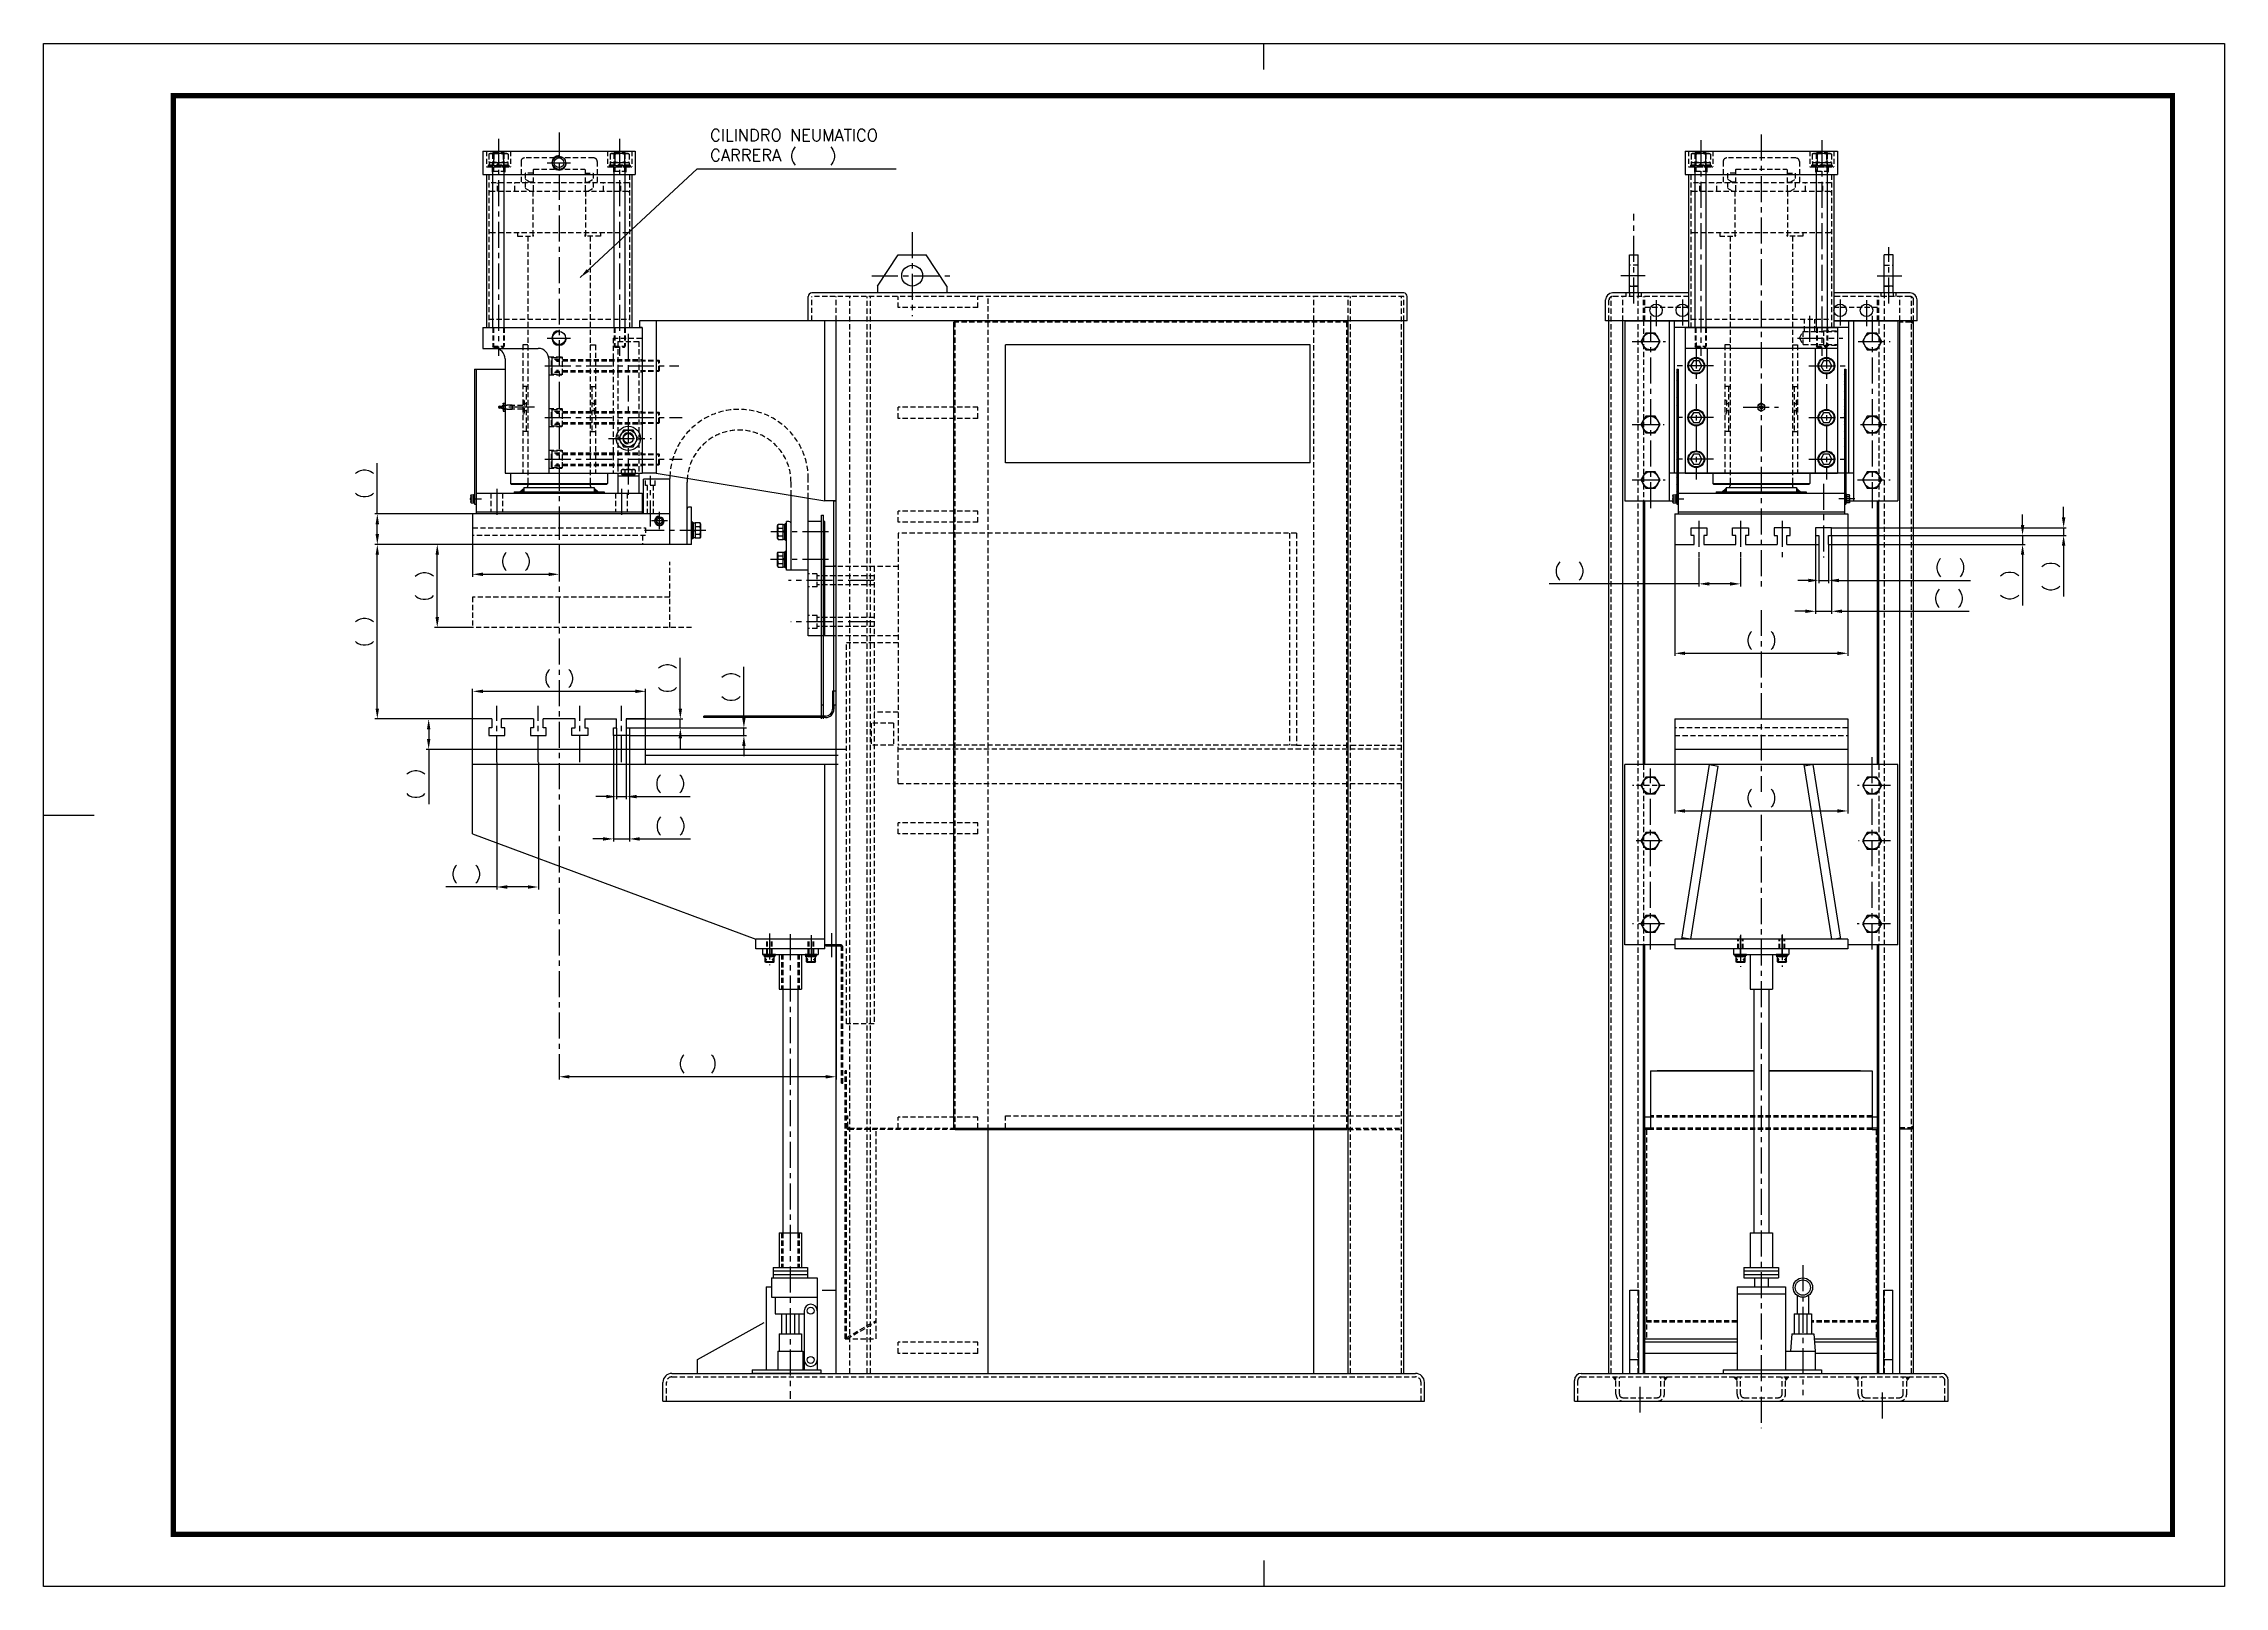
# Model space of a CAD drawing. Extents: x 0 to 3150, y 0 to 2228.
import ezdxf

# ---------------------------------------------------------------- set-up
doc = ezdxf.new("R2010")
doc.units = 0
doc.header["$LTSCALE"] = 30
doc.header["$MEASUREMENT"] = 0
doc.linetypes.add('CENTER', pattern=[2, 1.25, -0.25, 0.25, -0.25])
doc.linetypes.add('HIDDEN', pattern=[0.375, 0.25, -0.125])
doc.layers.get('0').update_dxf_attribs({"linetype": 'CONTINUOUS'})
doc.layers.get('DEFPOINTS').update_dxf_attribs({"linetype": 'CONTINUOUS'})
for name, color, linetype in [('CL', 1, 'CENTER'), ('CO', 3, 'CONTINUOUS'), ('FI', 1, 'CONTINUOUS'), ('OC', 1, 'HIDDEN'), ('POS', 3, 'CONTINUOUS'), ('RY', 5, 'CONTINUOUS')]:
    doc.layers.add(name, color=color, linetype=linetype)
doc.styles.add('ROMANS', font='ROMANS.SHX')
doc.dimstyles.new('7CON5', dxfattribs={"dimscale": 7.5, "dimtxt": 2.3, "dimasz": 2, "dimexe": 0.5, "dimexo": 0.06, "dimgap": 0.5, "dimtad": 1, "dimdec": 3, "dimdsep": 46, "dimtxsty": 'ROMANS', "dimcen": -2, "dimclrt": 7, "dimadec": 0, "dimazin": 0, "dimtfac": 0.869565, "dimtdec": 3, "dimtmove": 0, "dimatfit": 3, "dimfxl": 1, "dimtolj": 1, "dimarcsym": 0})

msp = doc.modelspace()

# ---------------------------------------------------------------- texts
at = {"layer": 'CO', "color": 7, "insert": (962.722, 2077.9573), "char_height": 17.25, "attachment_point": 4, "style": 'ROMANS'}
msp.add_mtext('\\A1;CILINDRO NEUMATICO\\PCARRERA (    )', dxfattribs=at)

# ---------------------------------------------------------------- blocks, each defined once
blk = doc.blocks.new('16912L')
for p, q in [((-12, 15), (-11, 16)), ((-12, 15), (-12, 0)), ((-12, 0), (12, 0)), ((-11, 16), (11, 16)), ((12, 15), (11, 16)), ((12, 15), (12, 0))]:
    blk.add_line(p, q)
at = {"layer": 'FI'}
for p, q in [((-12, 15), (12, 15)), ((-9.4, 11.7), (-9.4, 3.8)), ((-8, 10.3), (-8, 4.6)), ((-6.5, 8.9), (-6.5, 6)), ((6.5, 8.9), (6.5, 6)), ((8, 10.3), (8, 4.6)), ((9.4, 11.7), (9.4, 3.8))]:
    blk.add_line(p, q, dxfattribs=at)
blk = doc.blocks.new('12125')
for p, q in [((-12, 1.7), (-11.2, 2.5)), ((-12, 1.7), (-12, 0)), ((-12, 0), (12, 0)), ((-11.2, 2.5), (11.2, 2.5)), ((11.2, 2.5), (12, 1.7)), ((12, 1.7), (12, 0))]:
    blk.add_line(p, q)
at = {"layer": 'FI'}
blk.add_line((-12, 1.7), (12, 1.7), dxfattribs=at)
blk = doc.blocks.new('12127')
for p, q in [((-10.6, 2.5), (10.6, 2.5)), ((-10.6, 2.5), (-10.6, 0)), ((-10.6, 0), (10.6, 0)), ((1.6, 2.5), (-1.5, 0)), ((10.6, 2.5), (10.6, 0))]:
    blk.add_line(p, q)
blk = doc.blocks.new('12933L')
for p, q in [((-9.5, 8), (-11, 7.2)), ((-11, 7.2), (-11, 0)), ((-11, 0), (11, 0)), ((-9.5, 8), (-5.5, 8)), ((-5.5, 8), (5.5, 8)), ((-5.5, 7.2), (-5.5, 0)), ((5.5, 8), (9.5, 8)), ((5.5, 7.2), (5.5, 0)), ((9.5, 8), (11, 7.2)), ((11, 7.2), (11, 0))]:
    blk.add_line(p, q)
for centre, radius, start, end in [((-8.2, 3.1), 4.86, 55.6158, 124.3842), ((0, -10.2), 18.2, 72.412, 107.588), ((8.2, 3.1), 4.86, 55.6158, 124.3842)]:
    blk.add_arc(centre, radius, start, end)
blk = doc.blocks.new('06127')
for p, q in [((-5.9, 1.6), (5.9, 1.6)), ((-5.9, 1.6), (-5.9, 0)), ((-5.9, 0), (5.9, 0)), ((0.5, 1.6), (-0.9, 0)), ((5.9, 1.6), (5.9, 0))]:
    blk.add_line(p, q)
blk = doc.blocks.new('06933L')
for p, q in [((-5, 4), (-5.8, 3.6)), ((-5.8, 3.6), (-5.8, 0)), ((-5.8, 0), (5.8, 0)), ((-5, 4), (-2.9, 4)), ((-2.9, 4), (2.9, 4)), ((-2.9, 3.6), (-2.9, 0)), ((2.9, 4), (5, 4)), ((2.9, 3.6), (2.9, 0)), ((5, 4), (5.8, 3.6)), ((5.8, 3.6), (5.8, 0))]:
    blk.add_line(p, q)
for centre, radius, start, end in [((-4.3, 1.4), 2.56, 55.6158, 124.3842), ((0, -5.6), 9.55, 72.412, 107.588), ((4.3, 1.4), 2.56, 55.6158, 124.3842)]:
    blk.add_arc(centre, radius, start, end)
blk = doc.blocks.new('16934S')
blk.add_lwpolyline([(-6.9, 12), (-13.9, 0), (-6.9, -12), (6.9, -12), (13.9, 0), (6.9, 12)], close=True)
blk.add_circle((0, 0), 7)
at = {"layer": 'FI'}
blk.add_circle((0, 0), 12, dxfattribs=at)
blk.add_arc((0, 0), 8, 0, 270, dxfattribs=at)
blk = doc.blocks.new('10127')
for p, q in [((-9.1, 2.2), (9.1, 2.2)), ((-9.1, 2.2), (-9.1, 0)), ((-9.1, 0), (9.1, 0)), ((1.3, 2.2), (-1.4, 0)), ((9.1, 2.2), (9.1, 0))]:
    blk.add_line(p, q)
blk = doc.blocks.new('16125')
for p, q in [((-15, 2), (-14, 3)), ((-15, 2), (-15, 0)), ((-15, 0), (15, 0)), ((-14, 3), (14, 3)), ((14, 3), (15, 2)), ((15, 2), (15, 0))]:
    blk.add_line(p, q)
at = {"layer": 'FI'}
blk.add_line((-15, 2), (15, 2), dxfattribs=at)
blk = doc.blocks.new('16127')
for p, q in [((-13.7, 3.5), (13.7, 3.5)), ((-13.7, 3.5), (-13.7, 0)), ((-13.7, 0), (13.7, 0)), ((1.8, 3.5), (-1.7, 0)), ((13.7, 3.5), (13.7, 0))]:
    blk.add_line(p, q)
blk = doc.blocks.new('16934L')
for p, q in [((-12, 13), (-13.9, 11.9)), ((-13.9, 11.9), (-13.9, 1.1)), ((-12, 0), (-13.9, 1.1)), ((-12, 13), (-6.9, 13)), ((-12, 0), (-6.9, 0)), ((-6.9, 13), (6.9, 13)), ((-6.9, 11.9), (-6.9, 1.1)), ((-6.9, 0), (6.9, 0)), ((6.9, 13), (12, 13)), ((6.9, 11.9), (6.9, 1.1)), ((6.9, 0), (12, 0)), ((12, 13), (13.9, 11.9)), ((12, 0), (13.9, 1.1)), ((13.9, 11.9), (13.9, 1.1))]:
    blk.add_line(p, q)
for centre, radius, start, end in [((-10.4, 6.9), 6.13, 55.6158, 124.3842), ((-10.4, 6.1), 6.13, 235.6158, 304.3842), ((0, -9.9), 22.9, 72.412, 107.588), ((0, 22.9), 22.9, 252.412, 287.588), ((10.4, 6.9), 6.13, 55.6158, 124.3842), ((10.4, 6.1), 6.13, 235.6158, 304.3842)]:
    blk.add_arc(centre, radius, start, end)
blk = doc.blocks.new('CILLAT-02')
for p, q in [((-230, 255), (-230, 221)), ((-230, 255), (-10, 255)), ((-10, 255), (-10, 221)), ((-230, 221), (-10, 221)), ((-225, 221), (-225, 0)), ((-215.5, 0), (-215.5, 221)), ((-199.5, 0), (-199.5, 221)), ((-40.5, 0), (-40.5, 221)), ((-24.5, 0), (-24.5, 221)), ((-15, 221), (-15, 0)), ((-230, 0), (0, 0)), ((-230, 0), (-230, -30)), ((0, 0), (0, -210)), ((-230, -30), (-150, -30)), ((-242, -60), (-242, -255)), ((-242, -60), (-198, -60)), ((-240, -60), (-240, -266)), ((-198, -45), (-198, -210)), ((-135, -45), (-135, -210)), ((-201, -110), (-200.6, -109.2)), ((-201, -110), (-201, -112.1)), ((-201, -112.1), (-201, -117.9)), ((-201, -117.9), (-201, -120)), ((-201, -120), (-200.6, -120.8)), ((-200.6, -109.2), (-198.4, -109.2)), ((-200.6, -112.1), (-198.4, -112.1)), ((-200.6, -117.9), (-198.4, -117.9)), ((-200.6, -120.8), (-198.4, -120.8)), ((-198, -110), (-198.4, -109.2)), ((-198, -120), (-198.4, -120.8)), ((-198, -110), (-198, -112.1)), ((-198, -112.1), (-198, -117.9)), ((-198, -117.9), (-198, -120)), ((-198, -210), (0, -210)), ((-190, -210), (-190, -225)), ((-50, -210), (-50, -225)), ((-35, -210), (-35, -239)), ((-35, -214), (-5, -214)), ((-29.8, -210), (-29.8, -211.8)), ((-29.8, -211.8), (-10.2, -211.8)), ((-24.9, -210), (-24.9, -211.8)), ((-15.1, -210), (-15.1, -211.8)), ((-10.2, -210), (-10.2, -211.8)), ((-5, -210), (-5, -239)), ((-240, -239), (0, -239)), ((-240, -239), (-240, -266)), ((-190, -225), (-50, -225)), ((-190, -225), (-189, -226)), ((-189, -226), (-51, -226)), ((-185, -237), (-55, -237)), ((-185, -237), (-185, -239)), ((-170.8, -231), (-69.2, -231)), ((-170.8, -231), (-170.8, -237)), ((-165, -226), (-165, -228)), ((-75, -226), (-75, -228)), ((-69.2, -231), (-69.2, -237)), ((-55, -237), (-55, -239)), ((-50, -225), (-51, -226)), ((0, -239), (0, -266)), ((-242, -255), (-240, -255)), ((-240, -266), (0, -266))]:
    blk.add_line(p, q)
for centre, radius in [((-120, 238), 9.5), ((-120, 238), 7), ((-120, -15), 9.5), ((-205, -115), 1.94), ((-20, -160), 17.5)]:
    blk.add_circle(centre, radius)
for centre, radius, start, end in [((-213, -45), 15, 360, 90), ((-150, -45), 15, 360, 90), ((-203.1, -111.4), 2.16, 246.3321, 343.2121), ((-203.1, -118.6), 2.16, 16.7879, 113.6679), ((-198.4, -110.7), 2.56, 145.6158, 214.3842), ((-191.4, -115), 9.55, 162.412, 197.588), ((-198.4, -119.3), 2.56, 145.6158, 214.3842), ((-200.6, -110.7), 2.56, 325.6158, 34.3842), ((-207.6, -115), 9.55, 342.412, 17.588), ((-200.6, -119.3), 2.56, 325.6158, 34.3842), ((-168, -228), 3, 270, 0), ((-72, -228), 3, 180, 270)]:
    blk.add_arc(centre, radius, start, end)
for points in [[(-177.8, -237), (-170.8, -237), (-170.8, -231)], [(-62.2, -237), (-69.2, -237), (-69.2, -231)]]:
    blk.add_solid(points)
at = {"layer": 'CL'}
for p, q in [((-207.5, 272.8), (-207.5, -40.5)), ((-120, 281.8), (-120, -282.8)), ((-32.5, 272.8), (-32.5, -40.5)), ((-137.4, 238), (-103.4, 238)), ((-137.4, -15), (-103.4, -15)), ((-20, -9.1), (-20, -249.1)), ((-140.6, -55), (7.2, -55)), ((-155.3, -115), (-214.2, -115)), ((-140.6, -130), (6.6, -130)), ((-48.5, -160), (13.7, -160)), ((-140.6, -190), (7.8, -190)), ((-248.7, -247), (-231.9, -247)), ((-210, -232.6), (-210, -277.4)), ((-30, -232.6), (-30, -277.4))]:
    blk.add_line(p, q, dxfattribs=at)
at = {"layer": 'FI'}
for centre in [(-120, 238), (-120, -15)]:
    blk.add_arc(centre, 10.5, 90, 0, dxfattribs=at)
at = {"layer": 'OC'}
for p, q in [((-225, 255), (-225, 232)), ((-215.5, 253), (-214.5, 254)), ((-215.5, 221), (-215.5, 253)), ((-215.5, 253), (-199.5, 253)), ((-214.5, 254), (-214.5, 226)), ((-214.5, 254), (-200.5, 254)), ((-200.5, 254), (-200.5, 226)), ((-200.5, 254), (-199.5, 253)), ((-199.5, 221), (-199.5, 253)), ((-190, 255), (-190, 232)), ((-50, 255), (-50, 232)), ((-40.5, 253), (-39.5, 254)), ((-40.5, 221), (-40.5, 253)), ((-40.5, 253), (-24.5, 253)), ((-39.5, 254), (-39.5, 226)), ((-39.5, 254), (-25.5, 254)), ((-25.5, 254), (-25.5, 226)), ((-25.5, 254), (-24.5, 253)), ((-24.5, 221), (-24.5, 253)), ((-15, 255), (-15, 232)), ((-225, 232), (-190, 232)), ((-221.6, 221), (-221.6, 0)), ((-216.5, 232), (-216.5, 221)), ((-215.5, 226), (-199.5, 226)), ((-198.5, 232), (-198.5, 221)), ((-175, 240), (-175, 209)), ((-70, 245), (-170, 245)), ((-169, 223), (-169, 214.2)), ((-157.5, 223), (-169, 223)), ((-156.5, 229), (-157.5, 228)), ((-157.5, 228), (-157.5, 197)), ((-156.5, 229), (-83.5, 229)), ((-83.5, 229), (-82.5, 228)), ((-82.5, 228), (-82.5, 197)), ((-82.5, 223), (-71, 223)), ((-71, 223), (-71, 214.2)), ((-65, 240), (-65, 209)), ((-50, 232), (-15, 232)), ((-41.5, 232), (-41.5, 221)), ((-40.5, 226), (-24.5, 226)), ((-23.5, 232), (-23.5, 221)), ((-18.4, 221), (-18.4, 0)), ((-219.6, 197), (-221.6, 195)), ((-19.4, 209), (-220.6, 209)), ((-219.6, 197), (-20.4, 197)), ((-209, 197), (-209, 209)), ((-184, 197), (-184, 209)), ((-161.8, 210), (-169, 214.2)), ((-157.5, 210), (-169, 210)), ((-169, 210), (-169, 201.2)), ((-161.8, 197), (-169, 201.2)), ((-158, 197), (-158, 132.5)), ((-82.5, 210), (-71, 210)), ((-82, 197), (-82, 132.5)), ((-78.2, 210), (-71, 214.2)), ((-78.2, 197), (-71, 201.2)), ((-71, 210), (-71, 201.2)), ((-56, 197), (-56, 209)), ((-31, 197), (-31, 209)), ((-20.4, 197), (-18.4, 195)), ((-19.4, 209), (-18.4, 210)), ((-221.6, 139), (-219.6, 137)), ((-20.4, 137), (-219.6, 137)), ((-180, 137), (-180, 132)), ((-180, 132), (-158, 132)), ((-165, 132), (-165, -226)), ((-158, 132.5), (-158.5, 132)), ((-82, 132.5), (-81.5, 132)), ((-60, 132), (-82, 132)), ((-75, 132), (-75, -226)), ((-60, 137), (-60, 132)), ((-18.4, 139), (-20.4, 137)), ((-221.6, 12), (-18.4, 12)), ((-215.5, 0), (-215.5, -27)), ((-214.5, 0), (-214.5, -28)), ((-200.5, 0), (-200.5, -28)), ((-199.5, 0), (-199.5, -27)), ((-40.5, 0), (-40.5, -27)), ((-39.5, 0), (-39.5, -28)), ((-25.5, 0), (-25.5, -28)), ((-24.5, 0), (-24.5, -27)), ((-214.5, -28), (-215.5, -27)), ((-215.5, -27), (-199.5, -27)), ((-214.5, -28), (-200.5, -28)), ((-200.5, -28), (-199.5, -27)), ((-172.5, -25), (-172.5, -210)), ((-165, -25), (-172.5, -25)), ((-75, -25), (-67.5, -25)), ((-67.5, -25), (-67.5, -210)), ((-42, -15), (-42, -210)), ((-42, -15), (0, -15)), ((-39.5, -28), (-40.5, -27)), ((-40.5, -27), (-24.5, -27)), ((-39.5, -28), (-25.5, -28)), ((-35, -20), (-35, -210)), ((-35, -20), (-5, -20)), ((-25.5, -28), (-24.5, -27)), ((-5, -20), (-5, -210)), ((-135.3, -42), (-115, -42)), ((-115, -68), (-115, -42)), ((-115, -46), (0, -46)), ((-165, -85), (-172.5, -85)), ((-167.5, -85), (-167.5, -150)), ((-135, -68), (-115, -68)), ((-115, -64), (0, -64)), ((-75, -85), (-67.5, -85)), ((-72.5, -85), (-72.5, -150)), ((-188, -112), (-198, -112)), ((-172.5, -112.5), (-198, -112.5)), ((-172.5, -117.5), (-198, -117.5)), ((-188, -118), (-198, -118)), ((-188, -112), (-188, -118)), ((-170.5, -105), (-172.5, -105)), ((-170.5, -125), (-172.5, -125)), ((-170.5, -105), (-170.5, -125)), ((-167.5, -110), (-170.5, -110)), ((-167.5, -120), (-170.5, -120)), ((-135, -117), (-115, -117)), ((-115, -143), (-115, -117)), ((-115, -121), (0, -121)), ((-69.5, -110), (-72.5, -110)), ((-69.5, -120), (-72.5, -120)), ((-69.5, -105), (-69.5, -125)), ((-67.5, -105), (-69.5, -105)), ((-67.5, -125), (-69.5, -125)), ((-165, -150), (-172.5, -150)), ((-135, -143), (-115, -143)), ((-115, -139), (0, -139)), ((-75, -150), (-67.5, -150)), ((-135, -177), (-115, -177)), ((-115, -203), (-115, -177)), ((-115, -181), (0, -181)), ((-135, -203), (-115, -203)), ((-115, -199), (0, -199)), ((-28.5, -204.8), (-29.8, -205.6)), ((-29.8, -210), (-29.8, -205.6)), ((-28.5, -204.8), (-24.9, -204.8)), ((-24.9, -204.8), (-15.1, -204.8)), ((-24.9, -205.6), (-24.9, -210)), ((-15.1, -204.8), (-11.5, -204.8)), ((-15.1, -205.6), (-15.1, -210)), ((-11.5, -204.8), (-10.2, -205.6)), ((-10.2, -205.6), (-10.2, -210)), ((-218.5, -239), (-218.5, -266)), ((-201.5, -239), (-201.5, -266)), ((-38.5, -239), (-38.5, -266)), ((-21.5, -239), (-21.5, -266))]:
    blk.add_line(p, q, dxfattribs=at)
for centre, radius, start, end in [((-170, 240), 5, 90, 180), ((-70, 240), 5, 0, 90), ((-158, 133), 1, 270, 90), ((-82, 133), 1, 90, 270), ((-27.4, -209.1), 4.34, 55.6158, 124.3842), ((-20, -221), 16.2, 72.412, 107.588), ((-12.6, -209.1), 4.34, 55.6158, 124.3842)]:
    blk.add_arc(centre, radius, start, end, dxfattribs=at)
blk.add_blockref('16934S', (-20, -160))
at = {"xscale": -1}
blk.add_blockref('10127', (-20, -214), dxfattribs=at)
at = {"xscale": -1, "rotation": 90}
for name, p in [('06933L', (-243.6, -247)), ('06127', (-242, -247))]:
    blk.add_blockref(name, p, dxfattribs=at)
at = {"layer": 'OC'}
for name, p in [('16125', (-207.5, 232)), ('16934L', (-207.5, 238.5)), ('16127', (-207.5, 235)), ('16125', (-32.5, 232)), ('16934L', (-32.5, 238.5)), ('16127', (-32.5, 235))]:
    blk.add_blockref(name, p, dxfattribs=at)
blk = doc.blocks.new('*X12')
at = {"color": 0}
for p, q in [((20437.4, -2427.4), (20435.4, -2425.4)), ((20439.5, -2427.4), (20437.5, -2425.4)), ((20441.6, -2427.4), (20439.6, -2425.4)), ((20443.8, -2427.4), (20441.8, -2425.4)), ((20445.9, -2427.4), (20443.9, -2425.4)), ((20448, -2427.4), (20446, -2425.4)), ((20450.1, -2427.4), (20448.1, -2425.4)), ((20452.2, -2427.4), (20450.2, -2425.4)), ((20454.4, -2427.4), (20452.4, -2425.4)), ((20456.5, -2427.4), (20454.5, -2425.4)), ((20458.6, -2427.4), (20456.6, -2425.4)), ((20460.7, -2427.4), (20458.7, -2425.4)), ((20462.9, -2427.4), (20460.9, -2425.4)), ((20465, -2427.4), (20463, -2425.4)), ((20467.1, -2427.4), (20465.1, -2425.4)), ((20469.2, -2427.4), (20467.2, -2425.4)), ((20471.3, -2427.4), (20469.3, -2425.4)), ((20473.5, -2427.4), (20471.5, -2425.4)), ((20475.6, -2427.4), (20473.6, -2425.4)), ((20477.7, -2427.4), (20475.7, -2425.4)), ((20479.8, -2427.4), (20477.8, -2425.4)), ((20481.9, -2427.4), (20479.9, -2425.4)), ((20484.1, -2427.4), (20482.1, -2425.4)), ((20486.2, -2427.4), (20484.2, -2425.4)), ((20488.3, -2427.4), (20486.3, -2425.4)), ((20490.4, -2427.4), (20488.4, -2425.4)), ((20492.6, -2427.4), (20490.6, -2425.4)), ((20494.7, -2427.4), (20492.7, -2425.4)), ((20496.8, -2427.4), (20494.8, -2425.4)), ((20498.9, -2427.4), (20496.9, -2425.4)), ((20501, -2427.4), (20499, -2425.4)), ((20503.2, -2427.4), (20501.2, -2425.4)), ((20504.1, -2426.2), (20503.3, -2425.4)), ((20507.4, -2427.4), (20505.4, -2425.4)), ((20509.5, -2427.4), (20507.5, -2425.4)), ((20511.6, -2427.4), (20509.6, -2425.4)), ((20513.8, -2427.4), (20511.8, -2425.4)), ((20515.9, -2427.4), (20513.9, -2425.4)), ((20518, -2427.4), (20516, -2425.4)), ((20520.1, -2427.4), (20518.1, -2425.4)), ((20522.3, -2427.4), (20520.3, -2425.4)), ((20524.4, -2427.4), (20522.4, -2425.4)), ((20526.5, -2427.4), (20524.5, -2425.4)), ((20528.6, -2427.4), (20526.6, -2425.4)), ((20530.7, -2427.4), (20528.7, -2425.4)), ((20532.9, -2427.4), (20530.9, -2425.4)), ((20535, -2427.4), (20533, -2425.4)), ((20537.1, -2427.4), (20535.1, -2425.4)), ((20539.2, -2427.4), (20537.2, -2425.4)), ((20541.3, -2427.4), (20539.3, -2425.4)), ((20543.5, -2427.4), (20541.5, -2425.4)), ((20545.6, -2427.4), (20543.6, -2425.4)), ((20547.7, -2427.4), (20545.7, -2425.4)), ((20549.8, -2427.4), (20547.8, -2425.4)), ((20551.9, -2427.4), (20549.9, -2425.4)), ((20554.1, -2427.4), (20552.1, -2425.4)), ((20556.2, -2427.4), (20554.2, -2425.4)), ((20558.3, -2427.4), (20556.3, -2425.4)), ((20560.4, -2427.4), (20558.4, -2425.4)), ((20562.6, -2427.4), (20560.6, -2425.4)), ((20564.1, -2426.8), (20562.7, -2425.4)), ((20566.8, -2427.4), (20564.8, -2425.4)), ((20568.9, -2427.4), (20566.9, -2425.4)), ((20571, -2427.4), (20569, -2425.4)), ((20573.2, -2427.4), (20571.2, -2425.4)), ((20575.3, -2427.4), (20573.3, -2425.4)), ((20577.4, -2427.4), (20575.4, -2425.4)), ((20579.5, -2427.4), (20577.5, -2425.4)), ((20581.6, -2427.4), (20579.6, -2425.4)), ((20583.8, -2427.4), (20581.8, -2425.4)), ((20585.9, -2427.4), (20583.9, -2425.4)), ((20588, -2427.4), (20586, -2425.4)), ((20590.1, -2427.4), (20588.1, -2425.4)), ((20592.3, -2427.4), (20590.3, -2425.4)), ((20594.4, -2427.4), (20592.4, -2425.4)), ((20596.5, -2427.4), (20594.5, -2425.4)), ((20598.6, -2427.4), (20596.6, -2425.4)), ((20600.7, -2427.4), (20598.7, -2425.4)), ((20602.9, -2427.4), (20600.9, -2425.4)), ((20605, -2427.4), (20603, -2425.4)), ((20607.1, -2427.4), (20605.1, -2425.4)), ((20609.2, -2427.4), (20607.2, -2425.4)), ((20611.3, -2427.4), (20609.3, -2425.4)), ((20613.5, -2427.4), (20611.5, -2425.4)), ((20615.6, -2427.4), (20613.6, -2425.4)), ((20617.7, -2427.4), (20615.7, -2425.4)), ((20619.8, -2427.4), (20617.8, -2425.4)), ((20621.1, -2426.6), (20620, -2425.4)), ((20624.1, -2427.4), (20622.1, -2425.4)), ((20626.2, -2427.4), (20624.2, -2425.4)), ((20628.3, -2427.4), (20626.3, -2425.4)), ((20629.1, -2426.1), (20628.4, -2425.4)), ((20435.3, -2427.4), (20434.1, -2426.2)), ((20505.3, -2427.4), (20504.1, -2426.2)), ((20564.7, -2427.4), (20564.1, -2426.8)), ((20622, -2427.4), (20621.1, -2426.6)), ((20435.4, -2669.4), (20434.1, -2668.1)), ((20437.6, -2669.4), (20435.6, -2667.4)), ((20439.7, -2669.4), (20437.7, -2667.4)), ((20441.8, -2669.4), (20439.8, -2667.4)), ((20443.9, -2669.4), (20441.9, -2667.4)), ((20446.1, -2669.4), (20444.1, -2667.4)), ((20448.2, -2669.4), (20446.2, -2667.4)), ((20450.3, -2669.4), (20448.3, -2667.4)), ((20452.4, -2669.4), (20450.4, -2667.4)), ((20454.5, -2669.4), (20452.5, -2667.4)), ((20456.7, -2669.4), (20454.7, -2667.4)), ((20458.8, -2669.4), (20456.8, -2667.4)), ((20460.9, -2669.4), (20458.9, -2667.4)), ((20463, -2669.4), (20461, -2667.4)), ((20465.1, -2669.4), (20463.1, -2667.4)), ((20467.3, -2669.4), (20465.3, -2667.4)), ((20469.4, -2669.4), (20467.4, -2667.4)), ((20471.5, -2669.4), (20469.5, -2667.4)), ((20473.6, -2669.4), (20471.6, -2667.4)), ((20475.8, -2669.4), (20473.8, -2667.4)), ((20477.9, -2669.4), (20475.9, -2667.4)), ((20480, -2669.4), (20478, -2667.4)), ((20482.1, -2669.4), (20480.1, -2667.4)), ((20484.2, -2669.4), (20482.2, -2667.4)), ((20486.4, -2669.4), (20484.4, -2667.4)), ((20488.5, -2669.4), (20486.5, -2667.4)), ((20490.6, -2669.4), (20488.6, -2667.4)), ((20492.7, -2669.4), (20490.7, -2667.4)), ((20494.8, -2669.4), (20492.8, -2667.4)), ((20497, -2669.4), (20495, -2667.4)), ((20499.1, -2669.4), (20497.1, -2667.4)), ((20501.2, -2669.4), (20499.2, -2667.4)), ((20503.3, -2669.4), (20501.3, -2667.4)), ((20504.1, -2668.1), (20503.4, -2667.4)), ((20505.4, -2669.4), (20504.1, -2668.1)), ((20507.6, -2669.4), (20505.6, -2667.4)), ((20509.7, -2669.4), (20507.7, -2667.4)), ((20511.8, -2669.4), (20509.8, -2667.4)), ((20513.9, -2669.4), (20511.9, -2667.4)), ((20516.1, -2669.4), (20514.1, -2667.4)), ((20518.2, -2669.4), (20516.2, -2667.4)), ((20520.3, -2669.4), (20518.3, -2667.4)), ((20522.4, -2669.4), (20520.4, -2667.4)), ((20524.5, -2669.4), (20522.5, -2667.4)), ((20526.7, -2669.4), (20524.7, -2667.4)), ((20528.8, -2669.4), (20526.8, -2667.4)), ((20530.9, -2669.4), (20528.9, -2667.4)), ((20533, -2669.4), (20531, -2667.4)), ((20535.1, -2669.4), (20533.1, -2667.4)), ((20537.3, -2669.4), (20535.3, -2667.4)), ((20539.4, -2669.4), (20537.4, -2667.4)), ((20541.5, -2669.4), (20539.5, -2667.4)), ((20543.6, -2669.4), (20541.6, -2667.4)), ((20545.8, -2669.4), (20543.8, -2667.4)), ((20547.9, -2669.4), (20545.9, -2667.4)), ((20550, -2669.4), (20548, -2667.4)), ((20552.1, -2669.4), (20550.1, -2667.4)), ((20554.2, -2669.4), (20552.2, -2667.4)), ((20556.4, -2669.4), (20554.4, -2667.4)), ((20558.5, -2669.4), (20556.5, -2667.4)), ((20560.6, -2669.4), (20558.6, -2667.4)), ((20562.7, -2669.4), (20560.7, -2667.4)), ((20564.1, -2668.7), (20562.8, -2667.4)), ((20564.8, -2669.4), (20564.1, -2668.7)), ((20567, -2669.4), (20565, -2667.4)), ((20569.1, -2669.4), (20567.1, -2667.4)), ((20571.2, -2669.4), (20569.2, -2667.4)), ((20573.3, -2669.4), (20571.3, -2667.4)), ((20575.5, -2669.4), (20573.5, -2667.4)), ((20577.6, -2669.4), (20575.6, -2667.4)), ((20579.7, -2669.4), (20577.7, -2667.4)), ((20581.8, -2669.4), (20579.8, -2667.4)), ((20583.9, -2669.4), (20581.9, -2667.4)), ((20586.1, -2669.4), (20584.1, -2667.4)), ((20588.2, -2669.4), (20586.2, -2667.4)), ((20590.3, -2669.4), (20588.3, -2667.4)), ((20592.4, -2669.4), (20590.4, -2667.4)), ((20594.5, -2669.4), (20592.5, -2667.4)), ((20596.7, -2669.4), (20594.7, -2667.4)), ((20598.8, -2669.4), (20596.8, -2667.4)), ((20600.9, -2669.4), (20598.9, -2667.4)), ((20603, -2669.4), (20601, -2667.4)), ((20605.2, -2669.4), (20603.2, -2667.4)), ((20607.3, -2669.4), (20605.3, -2667.4)), ((20609.4, -2669.4), (20607.4, -2667.4)), ((20611.5, -2669.4), (20609.5, -2667.4)), ((20613.6, -2669.4), (20611.6, -2667.4)), ((20615.8, -2669.4), (20613.8, -2667.4)), ((20617.9, -2669.4), (20615.9, -2667.4)), ((20620, -2669.4), (20618, -2667.4)), ((20621.1, -2668.4), (20620.1, -2667.4)), ((20622.1, -2669.4), (20621.1, -2668.4)), ((20624.2, -2669.4), (20622.2, -2667.4)), ((20626.4, -2669.4), (20624.4, -2667.4)), ((20628.5, -2669.4), (20626.5, -2667.4)), ((20629.1, -2667.9), (20628.6, -2667.4))]:
    blk.add_line(p, q, dxfattribs=at)
blk = doc.blocks.new('16933S')
blk.add_lwpolyline([(-6.9, 12), (-13.9, 0), (-6.9, -12), (6.9, -12), (13.9, 0), (6.9, 12)], close=True)
at = {"color": 1}
blk.add_circle((0, 0), 12, dxfattribs=at)
blk = doc.blocks.new('16912S')
blk.add_lwpolyline([(-4.1, 7.1), (-8.1, 0), (-4.1, -7.1), (4.1, -7.1), (8.1, 0), (4.1, 7.1)], close=True)
blk.add_circle((0, 0), 12)
at = {"layer": 'FI'}
blk.add_circle((0, 0), 11, dxfattribs=at)
blk = doc.blocks.new('*X16')
at = {"color": 0}
for p, q in [((16314.8, 407.6), (16315.9, 408.7)), ((16318.8, 405.2), (16315.3, 408.7)), ((16316.2, 406.3), (16318.6, 408.7)), ((16317.5, 404.9), (16318.8, 406.2)), ((16318.8, 407.9), (16317.9, 408.7))]:
    blk.add_line(p, q, dxfattribs=at)
blk = doc.blocks.new('08127')
for p, q in [((-7.4, 2), (7.4, 2)), ((-7.4, 2), (-7.4, 0)), ((-7.4, 0), (7.4, 0)), ((0.8, 2), (-0.9, 0)), ((7.4, 2), (7.4, 0))]:
    blk.add_line(p, q)
blk = doc.blocks.new('08125')
for p, q in [((-8.5, 1.1), (-8, 1.6)), ((-8.5, 1.1), (-8.5, 0)), ((-8.5, 0), (8.5, 0)), ((-8, 1.6), (8, 1.6)), ((8, 1.6), (8.5, 1.1)), ((8.5, 1.1), (8.5, 0))]:
    blk.add_line(p, q)
at = {"layer": 'FI'}
blk.add_line((-8.5, 1.1), (8.5, 1.1), dxfattribs=at)
blk = doc.blocks.new('08912L')
for p, q in [((-6.5, 7.2), (-5.7, 8)), ((-6.5, 7.2), (-6.5, 0)), ((-6.5, 0), (6.5, 0)), ((-5.7, 8), (5.7, 8)), ((5.7, 8), (6.5, 7.2)), ((6.5, 7.2), (6.5, 0))]:
    blk.add_line(p, q)
at = {"layer": 'FI'}
for p, q in [((-6.5, 7.2), (6.5, 7.2)), ((-5.6, 5.8), (-5.6, 2)), ((-4.8, 5.1), (-4.8, 2.9)), ((-4.1, 4.4), (-4.1, 3.4)), ((4.5, 4.8), (4.5, 3.1)), ((5.3, 5.5), (5.3, 2.5)), ((5.8, 6.1), (5.8, 1.8))]:
    blk.add_line(p, q, dxfattribs=at)
blk = doc.blocks.new('A3G')
for p, q in [((235, 292), (235, 297)), ((0, 148.5), (9.75, 148.5)), ((235, 5), (235, 0))]:
    blk.add_line(p, q)
blk.add_lwpolyline([(0, 297), (420, 297), (420, 0), (0, 0)], close=True)
at = {"const_width": 1}
blk.add_lwpolyline([(25, 287), (410, 287), (410, 10), (25, 10)], close=True, dxfattribs=at)
blk = doc.blocks.new('*D39')
at = {"layer": 'CO', "color": 0, "lineweight": -2}
for p, q in [((619.1, 1504.5), (478.2, 1504.5)), ((482, 1267.5), (482, 1489.5)), ((619.1, 1252.5), (478.2, 1252.5))]:
    blk.add_line(p, q, dxfattribs=at)
at = {"layer": 'CO', "color": 0}
for points in [[(479.5, 1489.5), (484.5, 1489.5), (482, 1504.5)], [(479.5, 1267.5), (484.5, 1267.5), (482, 1252.5)]]:
    blk.add_solid(points, dxfattribs=at)
at = {"layer": 'DEFPOINTS', "color": 0}
for p in [(482, 1504.5), (619.6, 1504.5), (619.6, 1252.5)]:
    blk.add_point(p, dxfattribs=at)
at = {"layer": 'CO', "color": 7, "insert": (465.1, 1378.5), "char_height": 17.25, "attachment_point": 5, "rotation": 90, "style": 'ROMANS'}
blk.add_mtext('\\A1;(  )', dxfattribs=at)
blk = doc.blocks.new('*D40')
at = {"layer": 'CO', "color": 0, "lineweight": -2}
for p, q in [((619.1, 1504.5), (564.8, 1504.5)), ((568.6, 1399.5), (568.6, 1489.5)), ((619.1, 1384.5), (564.8, 1384.5))]:
    blk.add_line(p, q, dxfattribs=at)
at = {"layer": 'CO', "color": 0}
for points in [[(566.1, 1489.5), (571.1, 1489.5), (568.6, 1504.5)], [(566.1, 1399.5), (571.1, 1399.5), (568.6, 1384.5)]]:
    blk.add_solid(points, dxfattribs=at)
at = {"layer": 'DEFPOINTS', "color": 0}
for p in [(568.6, 1504.5), (619.6, 1504.5), (619.6, 1384.5)]:
    blk.add_point(p, dxfattribs=at)
at = {"layer": 'CO', "color": 7, "insert": (551.7, 1444.5), "char_height": 17.25, "attachment_point": 5, "rotation": 90, "style": 'ROMANS'}
blk.add_mtext('\\A1;(  )', dxfattribs=at)
blk = doc.blocks.new('*D41')
at = {"layer": 'CO', "color": 0, "lineweight": -2}
for p, q in [((619.6, 1504), (619.6, 1457.5)), ((744.6, 1504), (744.6, 1457.5)), ((634.6, 1461.3), (729.6, 1461.3))]:
    blk.add_line(p, q, dxfattribs=at)
at = {"layer": 'CO', "color": 0}
for points in [[(634.6, 1463.8), (634.6, 1458.8), (619.6, 1461.3)], [(729.6, 1463.8), (729.6, 1458.8), (744.6, 1461.3)]]:
    blk.add_solid(points, dxfattribs=at)
at = {"layer": 'DEFPOINTS', "color": 0}
for p in [(619.6, 1504.5), (744.6, 1504.5), (744.6, 1461.3)]:
    blk.add_point(p, dxfattribs=at)
at = {"layer": 'CO', "color": 7, "insert": (682.1, 1478.2), "char_height": 17.25, "attachment_point": 5, "style": 'ROMANS'}
blk.add_mtext('\\A1;(  )', dxfattribs=at)
blk = doc.blocks.new('*D42')
at = {"layer": 'CO', "color": 0, "lineweight": -2}
for p, q in [((654.6, 1189.5), (654.6, 1006.1)), ((714.6, 1189.5), (714.6, 1006.1)), ((654.6, 1009.8), (581.1, 1009.8)), ((699.6, 1009.8), (669.6, 1009.8))]:
    blk.add_line(p, q, dxfattribs=at)
at = {"layer": 'CO', "color": 0}
for points in [[(669.6, 1012.3), (669.6, 1007.3), (654.6, 1009.8)], [(699.6, 1012.3), (699.6, 1007.3), (714.6, 1009.8)]]:
    blk.add_solid(points, dxfattribs=at)
at = {"layer": 'DEFPOINTS', "color": 0}
for p in [(654.6, 1189.9), (714.6, 1189.9), (654.6, 1009.8)]:
    blk.add_point(p, dxfattribs=at)
at = {"layer": 'CO', "color": 7, "insert": (610.4, 1026.7), "char_height": 17.25, "attachment_point": 5, "style": 'ROMANS'}
blk.add_mtext('\\A1;(  )', dxfattribs=at)
blk = doc.blocks.new('*D43')
at = {"layer": 'CO', "color": 0, "lineweight": -2}
for p, q in [((827.6, 1239), (827.6, 1136.6)), ((841.6, 1239), (841.6, 1136.6)), ((812.6, 1140.3), (797.6, 1140.3)), ((827.6, 1140.3), (841.6, 1140.3)), ((856.6, 1140.3), (934.1, 1140.3))]:
    blk.add_line(p, q, dxfattribs=at)
at = {"layer": 'CO', "color": 0}
for points in [[(812.6, 1142.8), (812.6, 1137.8), (827.6, 1140.3)], [(856.6, 1142.8), (856.6, 1137.8), (841.6, 1140.3)]]:
    blk.add_solid(points, dxfattribs=at)
at = {"layer": 'DEFPOINTS', "color": 0}
for p in [(827.6, 1239.5), (841.6, 1239.5), (841.6, 1140.3)]:
    blk.add_point(p, dxfattribs=at)
at = {"layer": 'CO', "color": 7, "insert": (904.9, 1157.2), "char_height": 17.25, "attachment_point": 5, "style": 'ROMANS'}
blk.add_mtext('\\A1;(  )', dxfattribs=at)
blk = doc.blocks.new('*D44')
at = {"layer": 'CO', "color": 0, "lineweight": -2}
for p, q in [((823.1, 1228), (823.1, 1075.5)), ((846.1, 1228), (846.1, 1075.5)), ((808.1, 1079.2), (793.1, 1079.2)), ((823.1, 1079.2), (846.1, 1079.2)), ((861.1, 1079.2), (934.5, 1079.2))]:
    blk.add_line(p, q, dxfattribs=at)
at = {"layer": 'CO', "color": 0}
for points in [[(808.1, 1081.7), (808.1, 1076.7), (823.1, 1079.2)], [(861.1, 1081.7), (861.1, 1076.7), (846.1, 1079.2)]]:
    blk.add_solid(points, dxfattribs=at)
at = {"layer": 'DEFPOINTS', "color": 0}
for p in [(823.1, 1228.5), (846.1, 1228.5), (846.1, 1079.2)]:
    blk.add_point(p, dxfattribs=at)
at = {"layer": 'CO', "color": 7, "insert": (905.3, 1096.1), "char_height": 17.25, "attachment_point": 5, "style": 'ROMANS'}
blk.add_mtext('\\A1;(  )', dxfattribs=at)
blk = doc.blocks.new('*D45')
at = {"layer": 'CO', "color": 0, "lineweight": -2}
for p, q in [((1011.5, 1254.5), (1011.5, 1327.9)), ((846.5, 1239.5), (1015.2, 1239.5)), ((1011.5, 1228.5), (1011.5, 1239.5)), ((846.5, 1228.5), (1015.2, 1228.5)), ((1011.5, 1213.5), (1011.5, 1198.5))]:
    blk.add_line(p, q, dxfattribs=at)
at = {"layer": 'CO', "color": 0}
for points in [[(1009, 1254.5), (1014, 1254.5), (1011.5, 1239.5)], [(1009, 1213.5), (1014, 1213.5), (1011.5, 1228.5)]]:
    blk.add_solid(points, dxfattribs=at)
at = {"layer": 'DEFPOINTS', "color": 0}
for p in [(846.1, 1239.5), (1011.5, 1239.5), (846.1, 1228.5)]:
    blk.add_point(p, dxfattribs=at)
at = {"layer": 'CO', "color": 7, "insert": (994.6, 1298.7), "char_height": 17.25, "attachment_point": 5, "rotation": 90, "style": 'ROMANS'}
blk.add_mtext('\\A1;(  )', dxfattribs=at)
blk = doc.blocks.new('*D46')
at = {"layer": 'CO', "color": 0, "lineweight": -2}
for p, q in [((919.7, 1267.5), (919.7, 1340.9)), ((842, 1252.5), (923.5, 1252.5)), ((846.5, 1239.5), (923.5, 1239.5)), ((919.7, 1239.5), (919.7, 1252.5)), ((919.7, 1224.5), (919.7, 1209.5))]:
    blk.add_line(p, q, dxfattribs=at)
at = {"layer": 'CO', "color": 0}
for points in [[(917.2, 1267.5), (922.2, 1267.5), (919.7, 1252.5)], [(917.2, 1224.5), (922.2, 1224.5), (919.7, 1239.5)]]:
    blk.add_solid(points, dxfattribs=at)
at = {"layer": 'DEFPOINTS', "color": 0}
for p in [(841.6, 1252.5), (846.1, 1239.5), (919.7, 1252.5)]:
    blk.add_point(p, dxfattribs=at)
at = {"layer": 'CO', "color": 7, "insert": (902.8, 1311.7), "char_height": 17.25, "attachment_point": 5, "rotation": 90, "style": 'ROMANS'}
blk.add_mtext('\\A1;(  )', dxfattribs=at)
blk = doc.blocks.new('*D47')
at = {"layer": 'CO', "color": 0, "lineweight": -2}
for p, q in [((619.1, 1252.5), (552.5, 1252.5)), ((556.2, 1237.5), (556.2, 1223.5)), ((619.1, 1208.5), (552.5, 1208.5)), ((556.2, 1208.5), (556.2, 1129.4))]:
    blk.add_line(p, q, dxfattribs=at)
at = {"layer": 'CO', "color": 0}
for points in [[(553.7, 1237.5), (558.7, 1237.5), (556.2, 1252.5)], [(553.7, 1223.5), (558.7, 1223.5), (556.2, 1208.5)]]:
    blk.add_solid(points, dxfattribs=at)
at = {"layer": 'DEFPOINTS', "color": 0}
for p in [(619.6, 1252.5), (556.2, 1208.5), (619.6, 1208.5)]:
    blk.add_point(p, dxfattribs=at)
at = {"layer": 'CO', "color": 7, "insert": (539.3, 1158.6), "char_height": 17.25, "attachment_point": 5, "rotation": 90, "style": 'ROMANS'}
blk.add_mtext('\\A1;(  )', dxfattribs=at)
blk = doc.blocks.new('*D48')
at = {"layer": 'CO', "color": 0, "lineweight": -2}
for p, q in [((2356.1, 1504), (2356.1, 1343.5)), ((2606.1, 1504), (2606.1, 1343.5)), ((2371.1, 1347.2), (2591.1, 1347.2))]:
    blk.add_line(p, q, dxfattribs=at)
at = {"layer": 'CO', "color": 0}
for points in [[(2371.1, 1349.7), (2371.1, 1344.7), (2356.1, 1347.2)], [(2591.1, 1349.7), (2591.1, 1344.7), (2606.1, 1347.2)]]:
    blk.add_solid(points, dxfattribs=at)
at = {"layer": 'DEFPOINTS', "color": 0}
for p in [(2356.1, 1504.5), (2606.1, 1504.5), (2606.1, 1347.2)]:
    blk.add_point(p, dxfattribs=at)
at = {"layer": 'CO', "color": 7, "insert": (2481.1, 1364.1), "char_height": 17.25, "attachment_point": 5, "style": 'ROMANS'}
blk.add_mtext('\\A1;(  )', dxfattribs=at)
blk = doc.blocks.new('*D49')
at = {"layer": 'CO', "color": 0, "lineweight": -2}
for p, q in [((2356.1, 1186), (2356.1, 1115.9)), ((2606.1, 1186), (2606.1, 1115.9)), ((2371.1, 1119.6), (2591.1, 1119.6))]:
    blk.add_line(p, q, dxfattribs=at)
at = {"layer": 'CO', "color": 0}
for points in [[(2371.1, 1122.1), (2371.1, 1117.1), (2356.1, 1119.6)], [(2591.1, 1122.1), (2591.1, 1117.1), (2606.1, 1119.6)]]:
    blk.add_solid(points, dxfattribs=at)
at = {"layer": 'DEFPOINTS', "color": 0}
for p in [(2356.1, 1186.5), (2606.1, 1186.5), (2606.1, 1119.6)]:
    blk.add_point(p, dxfattribs=at)
at = {"layer": 'CO', "color": 7, "insert": (2481.1, 1136.5), "char_height": 17.25, "attachment_point": 5, "style": 'ROMANS'}
blk.add_mtext('\\A1;(  )', dxfattribs=at)
blk = doc.blocks.new('*D50')
at = {"layer": 'CO', "color": 0, "lineweight": -2}
for p, q in [((619.6, 1252.9), (619.6, 1296.1)), ((854.6, 1292.3), (634.6, 1292.3)), ((869.6, 1252.9), (869.6, 1296.1))]:
    blk.add_line(p, q, dxfattribs=at)
at = {"layer": 'CO', "color": 0}
for points in [[(634.6, 1294.8), (634.6, 1289.8), (619.6, 1292.3)], [(854.6, 1294.8), (854.6, 1289.8), (869.6, 1292.3)]]:
    blk.add_solid(points, dxfattribs=at)
at = {"layer": 'DEFPOINTS', "color": 0}
for p in [(619.6, 1292.3), (619.6, 1252.5), (869.6, 1252.5)]:
    blk.add_point(p, dxfattribs=at)
at = {"layer": 'CO', "color": 7, "insert": (744.6, 1309.2), "char_height": 17.25, "attachment_point": 5, "style": 'ROMANS'}
blk.add_mtext('\\A1;(  )', dxfattribs=at)
blk = doc.blocks.new('*D51')
at = {"layer": 'CO', "color": 0, "lineweight": -2}
for p, q in [((2564.1, 1504), (2564.1, 1448.6)), ((2578.1, 1504), (2578.1, 1448.6)), ((2549.1, 1452.4), (2534.1, 1452.4)), ((2564.1, 1452.4), (2578.1, 1452.4)), ((2593.1, 1452.4), (2783.3, 1452.4))]:
    blk.add_line(p, q, dxfattribs=at)
at = {"layer": 'CO', "color": 0}
for points in [[(2549.1, 1454.9), (2549.1, 1449.9), (2564.1, 1452.4)], [(2593.1, 1454.9), (2593.1, 1449.9), (2578.1, 1452.4)]]:
    blk.add_solid(points, dxfattribs=at)
at = {"layer": 'DEFPOINTS', "color": 0}
for p in [(2564.1, 1504.5), (2578.1, 1504.5), (2578.1, 1452.4)]:
    blk.add_point(p, dxfattribs=at)
at = {"layer": 'CO', "color": 7, "insert": (2754.1, 1469.3), "char_height": 17.25, "attachment_point": 5, "style": 'ROMANS'}
blk.add_mtext('\\A1;(  )', dxfattribs=at)
blk = doc.blocks.new('*D52')
at = {"layer": 'CO', "color": 0, "lineweight": -2}
for p, q in [((2559.6, 1517), (2559.6, 1404.2)), ((2582.6, 1517), (2582.6, 1404.2)), ((2544.6, 1407.9), (2529.6, 1407.9)), ((2559.6, 1407.9), (2582.6, 1407.9)), ((2597.6, 1407.9), (2781.2, 1407.9))]:
    blk.add_line(p, q, dxfattribs=at)
at = {"layer": 'CO', "color": 0}
for points in [[(2544.6, 1410.4), (2544.6, 1405.4), (2559.6, 1407.9)], [(2597.6, 1410.4), (2597.6, 1405.4), (2582.6, 1407.9)]]:
    blk.add_solid(points, dxfattribs=at)
at = {"layer": 'DEFPOINTS', "color": 0}
for p in [(2559.6, 1517.5), (2582.6, 1517.5), (2582.6, 1407.9)]:
    blk.add_point(p, dxfattribs=at)
at = {"layer": 'CO', "color": 7, "insert": (2752, 1424.8), "char_height": 17.25, "attachment_point": 5, "style": 'ROMANS'}
blk.add_mtext('\\A1;(  )', dxfattribs=at)
blk = doc.blocks.new('*D53')
at = {"layer": 'CO', "color": 0, "lineweight": -2}
for p, q in [((2917.8, 1543.5), (2917.8, 1558.5)), ((2583.1, 1528.5), (2921.6, 1528.5)), ((2583.1, 1517.5), (2921.6, 1517.5)), ((2917.8, 1528.5), (2917.8, 1517.5)), ((2917.8, 1502.5), (2917.8, 1429))]:
    blk.add_line(p, q, dxfattribs=at)
at = {"layer": 'CO', "color": 0}
for points in [[(2915.3, 1543.5), (2920.3, 1543.5), (2917.8, 1528.5)], [(2915.3, 1502.5), (2920.3, 1502.5), (2917.8, 1517.5)]]:
    blk.add_solid(points, dxfattribs=at)
at = {"layer": 'DEFPOINTS', "color": 0}
for p in [(2582.6, 1528.5), (2582.6, 1517.5), (2917.8, 1517.5)]:
    blk.add_point(p, dxfattribs=at)
at = {"layer": 'CO', "color": 7, "insert": (2900.9, 1458.2), "char_height": 17.25, "attachment_point": 5, "rotation": 90, "style": 'ROMANS'}
blk.add_mtext('\\A1;(  )', dxfattribs=at)
blk = doc.blocks.new('*D54')
at = {"layer": 'CO', "color": 0, "lineweight": -2}
for p, q in [((2858.5, 1532.5), (2858.5, 1547.5)), ((2583.1, 1517.5), (2862.2, 1517.5)), ((2858.5, 1517.5), (2858.5, 1504.5)), ((2606.6, 1504.5), (2862.2, 1504.5)), ((2858.5, 1489.5), (2858.5, 1416))]:
    blk.add_line(p, q, dxfattribs=at)
at = {"layer": 'CO', "color": 0}
for points in [[(2856, 1532.5), (2861, 1532.5), (2858.5, 1517.5)], [(2856, 1489.5), (2861, 1489.5), (2858.5, 1504.5)]]:
    blk.add_solid(points, dxfattribs=at)
at = {"layer": 'DEFPOINTS', "color": 0}
for p in [(2582.6, 1517.5), (2606.1, 1504.5), (2858.5, 1504.5)]:
    blk.add_point(p, dxfattribs=at)
at = {"layer": 'CO', "color": 7, "insert": (2841.6, 1445.2), "char_height": 17.25, "attachment_point": 5, "rotation": 90, "style": 'ROMANS'}
blk.add_mtext('\\A1;(  )', dxfattribs=at)
blk = doc.blocks.new('*D55')
at = {"layer": 'CO', "color": 0, "lineweight": -2}
for p, q in [((482, 1548.5), (482, 1621.9)), ((619.1, 1548.5), (478.2, 1548.5)), ((482, 1519.5), (482, 1533.5)), ((619.1, 1504.5), (478.2, 1504.5))]:
    blk.add_line(p, q, dxfattribs=at)
at = {"layer": 'CO', "color": 0}
for points in [[(479.5, 1533.5), (484.5, 1533.5), (482, 1548.5)], [(479.5, 1519.5), (484.5, 1519.5), (482, 1504.5)]]:
    blk.add_solid(points, dxfattribs=at)
at = {"layer": 'DEFPOINTS', "color": 0}
for p in [(482, 1548.5), (619.6, 1548.5), (619.6, 1504.5)]:
    blk.add_point(p, dxfattribs=at)
at = {"layer": 'CO', "color": 7, "insert": (465.1, 1592.7), "char_height": 17.25, "attachment_point": 5, "rotation": 90, "style": 'ROMANS'}
blk.add_mtext('\\A1;(  )', dxfattribs=at)
blk = doc.blocks.new('*D56')
at = {"layer": 'CO', "color": 0, "lineweight": -2}
for p, q in [((1144.6, 924), (1144.6, 732)), ((744.6, 764.3), (744.6, 732)), ((1129.6, 735.8), (759.6, 735.8))]:
    blk.add_line(p, q, dxfattribs=at)
at = {"layer": 'CO', "color": 0}
for points in [[(759.6, 738.3), (759.6, 733.3), (744.6, 735.8)], [(1129.6, 738.3), (1129.6, 733.3), (1144.6, 735.8)]]:
    blk.add_solid(points, dxfattribs=at)
at = {"layer": 'DEFPOINTS', "color": 0}
for p in [(1144.6, 924.5), (744.6, 764.7), (744.6, 735.8)]:
    blk.add_point(p, dxfattribs=at)
at = {"layer": 'CO', "color": 7, "insert": (944.6, 752.7), "char_height": 17.25, "attachment_point": 5, "style": 'ROMANS'}
blk.add_mtext('\\A1;(   )', dxfattribs=at)
blk = doc.blocks.new('*D57')
at = {"layer": 'CO', "color": 0, "lineweight": -2}
for p, q in [((2391.1, 1484.9), (2391.1, 1443.7)), ((2451.1, 1484.9), (2451.1, 1443.7)), ((2391.1, 1447.5), (2174.8, 1447.5)), ((2436.1, 1447.5), (2406.1, 1447.5))]:
    blk.add_line(p, q, dxfattribs=at)
at = {"layer": 'CO', "color": 0}
for points in [[(2406.1, 1450), (2406.1, 1445), (2391.1, 1447.5)], [(2436.1, 1450), (2436.1, 1445), (2451.1, 1447.5)]]:
    blk.add_solid(points, dxfattribs=at)
at = {"layer": 'DEFPOINTS', "color": 0}
for p in [(2391.1, 1485.4), (2451.1, 1485.4), (2391.1, 1447.5)]:
    blk.add_point(p, dxfattribs=at)
at = {"layer": 'CO', "color": 7, "insert": (2204, 1464.3), "char_height": 17.25, "attachment_point": 5, "style": 'ROMANS'}
blk.add_mtext('\\A1;(  )', dxfattribs=at)

# ---------------------------------------------------------------- dimensions: what is measured, and where the dimension line sits
at = {"layer": 'CO'}
for base, p1, p2, picture, middle in [((481.9546, 1548.4575), (619.5676, 1504.4575), (619.5676, 1548.4575), '*D55', (465.0618, 1592.6718)), ((2917.8363, 1517.4575), (2582.6099, 1528.4575), (2582.6099, 1517.4575), '*D53', (2900.9434, 1458.2432)), ((2858.4522, 1504.4575), (2582.6099, 1517.4575), (2606.1099, 1504.4575), '*D54', (2841.5593, 1445.2432)), ((481.9546, 1504.4575), (619.5676, 1252.4575), (619.5676, 1504.4575), '*D39', (465.0618, 1378.4575)), ((568.5877, 1504.4575), (619.5676, 1384.4575), (619.5676, 1504.4575), '*D40', (551.6948, 1444.4575)), ((919.7365, 1252.4575), (846.0676, 1239.4575), (841.5676, 1252.4575), '*D46', (902.8437, 1311.6718))]:
    dim = msp.add_linear_dim(base=base, p1=p1, p2=p2, angle=90, text='(  )', dimstyle='7CON5', dxfattribs=at)
    dim.commit()
    dim.dimension.update_dxf_attribs({"geometry": picture, "text_midpoint": middle})
for base, p1, p2, picture, middle in [((2582.6099, 1407.9331), (2559.6099, 1517.4575), (2582.6099, 1517.4575), '*D52', (2751.9967, 1407.9331)), ((2391.1099, 1447.4502), (2451.1099, 1485.3835), (2391.1099, 1485.3835), '*D57', (2203.9791, 1447.4502)), ((2578.1099, 1452.381), (2564.1099, 1504.4575), (2578.1099, 1504.4575), '*D51', (2754.1157, 1452.381)), ((841.5676, 1140.3326), (827.5676, 1239.4575), (841.5676, 1239.4575), '*D43', (904.8989, 1140.3326)), ((654.5676, 1009.8452), (714.5676, 1189.9025), (654.5676, 1189.9025), '*D42', (610.3534, 1009.8452))]:
    dim = msp.add_linear_dim(base=base, p1=p1, p2=p2, text='(  )', dimstyle='7CON5', dxfattribs=at)
    dim.commit()
    dim.dimension.update_dxf_attribs({"geometry": picture, "text_midpoint": middle, "dimtype": 160})
for base, p1, p2, text, picture, middle in [((744.5676, 1461.2731), (619.5676, 1504.4575), (744.5676, 1504.4575), '(  )', '*D41', (682.0676, 1478.166)), ((2606.1099, 1347.2263), (2356.1099, 1504.4575), (2606.1099, 1504.4575), '(  )', '*D48', (2481.1099, 1364.1191)), ((619.5676, 1292.3065), (869.5676, 1252.4575), (619.5676, 1252.4575), '(  )', '*D50', (744.5676, 1309.1994)), ((846.0676, 1079.2314), (823.0676, 1228.4575), (846.0676, 1228.4575), '(  )', '*D44', (905.2819, 1096.1242)), ((2606.1099, 1119.6215), (2356.1099, 1186.4575), (2606.1099, 1186.4575), '(  )', '*D49', (2481.1099, 1136.5143)), ((744.5676, 735.7951), (1144.5676, 924.4575), (744.5676, 764.7137), '(   )', '*D56', (944.5676, 752.6879))]:
    dim = msp.add_linear_dim(base=base, p1=p1, p2=p2, text=text, dimstyle='7CON5', dxfattribs=at)
    dim.commit()
    dim.dimension.update_dxf_attribs({"geometry": picture, "text_midpoint": middle})
for base, p1, p2, picture, middle in [((1011.4931, 1239.4575), (846.0676, 1228.4575), (846.0676, 1239.4575), '*D45', (1011.4931, 1298.6718)), ((556.2127, 1208.4575), (619.5676, 1252.4575), (619.5676, 1208.4575), '*D47', (556.2127, 1158.5999))]:
    dim = msp.add_linear_dim(base=base, p1=p1, p2=p2, angle=90, text='(  )', dimstyle='7CON5', dxfattribs=at)
    dim.commit()
    dim.dimension.update_dxf_attribs({"geometry": picture, "text_midpoint": middle, "dimtype": 160})

# ---------------------------------------------------------------- linework, layer by layer
for p, q in [((2371.1099, 2072.4575), (2591.1099, 2072.4575)), ((2371.1099, 2072.4575), (2371.1099, 2038.4575)), ((2591.1099, 2072.4575), (2591.1099, 2038.4575)), ((2371.1099, 2038.4575), (2591.1099, 2038.4575)), ((2376.1099, 2038.4575), (2376.1099, 1817.4575)), ((2385.6099, 1817.4575), (2385.6099, 2038.4575)), ((2401.6099, 1817.4575), (2401.6099, 2038.4575)), ((2560.6099, 1817.4575), (2560.6099, 2038.4575)), ((2576.6099, 1817.4575), (2576.6099, 2038.4575)), ((2586.1099, 2038.4575), (2586.1099, 1817.4575)), ((1204.5676, 1877.4575), (1234.5676, 1922.4575)), ((1234.5676, 1922.4575), (1274.5676, 1922.4575)), ((1304.5676, 1877.4575), (1274.5676, 1922.4575)), ((2290.7599, 1867.4575), (2290.7599, 1922.4575)), ((2290.7599, 1922.4575), (2303.4599, 1922.4575)), ((2303.4599, 1867.4575), (2303.4599, 1922.4575)), ((2671.4599, 1922.4575), (2658.7599, 1922.4575)), ((2658.7599, 1867.4575), (2658.7599, 1922.4575)), ((2671.4599, 1867.4575), (2671.4599, 1922.4575)), ((1104.5676, 1827.4575), (1104.5676, 1862.4575)), ((1964.5676, 1867.4575), (1109.5676, 1867.4575)), ((1204.5676, 1877.4575), (1204.5676, 1867.4575)), ((1304.5676, 1877.4575), (1304.5676, 1867.4575)), ((1969.5676, 1827.4575), (1969.5676, 1862.4575)), ((2376.1099, 1867.4575), (2266.1099, 1867.4575)), ((2290.7599, 1877.4575), (2303.4599, 1877.4575)), ((2696.1099, 1867.4575), (2586.1099, 1867.4575)), ((2671.4599, 1877.4575), (2658.7599, 1877.4575)), ((1969.5676, 1827.4575), (860.5676, 1827.4575)), ((1128.5676, 1567.4575), (1128.5676, 1827.4575)), ((1144.5676, 307.4575), (1144.5676, 1827.4575)), ((1314.5676, 1825.4575), (1316.5676, 1827.4575)), ((1882.5676, 1827.4575), (1316.5676, 1827.4575)), ((1884.5676, 307.4575), (1884.5676, 1827.4575)), ((1964.5676, 307.4575), (1964.5676, 1827.4575)), ((2256.1099, 1827.4575), (2256.1099, 1857.4575)), ((2376.1099, 1827.4575), (2256.1099, 1827.4575)), ((2261.1099, 307.4575), (2261.1099, 1827.4575)), ((2281.1099, 307.4575), (2281.1099, 1827.4575)), ((2284.1099, 1827.4575), (2284.1099, 1567.4575)), ((2284.1099, 1827.4575), (2376.1099, 1827.4575)), ((2348.1099, 1827.4575), (2348.1099, 1567.4575)), ((2355.1099, 1827.4575), (2355.1099, 1607.4575)), ((2586.1099, 1827.4575), (2678.1099, 1827.4575)), ((2706.1099, 1827.4575), (2586.1099, 1827.4575)), ((2607.1099, 1827.4575), (2607.1099, 1607.4575)), ((2614.1099, 1827.4575), (2614.1099, 1567.4575)), ((2678.1099, 1827.4575), (2678.1099, 1567.4575)), ((2681.1099, 307.4575), (2681.1099, 1827.4575)), ((2697.1099, 1827.4575), (2681.1099, 1827.4575)), ((2701.1099, 307.4575), (2701.1099, 1827.4575)), ((2706.1099, 1827.4575), (2706.1099, 1857.4575)), ((864.5676, 1817.4575), (864.5676, 1607.4575)), ((1314.5676, 661.4575), (1314.5676, 1825.4575)), ((2607.1099, 1817.4575), (2355.1099, 1817.4575)), ((2371.1099, 1817.4575), (2371.1099, 1607.4575)), ((2371.1099, 1817.4575), (2591.1099, 1817.4575)), ((2591.1099, 1817.4575), (2591.1099, 1607.4575)), ((1829.5676, 1792.4575), (1389.5676, 1792.4575)), ((1389.5676, 1622.4575), (1389.5676, 1792.4575)), ((1829.5676, 1622.4575), (1829.5676, 1792.4575)), ((2591.1099, 1787.4575), (2371.1099, 1787.4575)), ((2403.1099, 1787.4575), (2403.1099, 1607.4575)), ((2559.1099, 1787.4575), (2559.1099, 1607.4575)), ((2359.1099, 1757.4575), (2359.1099, 1562.4575)), ((2359.1099, 1757.4575), (2361.1099, 1757.4575)), ((2361.1099, 1757.4575), (2361.1099, 1551.4575)), ((2601.1099, 1757.4575), (2601.1099, 1551.4575)), ((2601.1099, 1757.4575), (2603.1099, 1757.4575)), ((2603.1099, 1757.4575), (2603.1099, 1562.4575)), ((884.5676, 1607.4575), (1128.5676, 1567.4575)), ((1829.5676, 1622.4575), (1389.5676, 1622.4575)), ((2614.1099, 1607.4575), (2348.1099, 1607.4575)), ((2361.1099, 1607.4575), (2361.1099, 1567.4575)), ((2371.1099, 1607.4575), (2591.1099, 1607.4575)), ((2411.1099, 1607.4575), (2411.1099, 1592.4575)), ((2551.1099, 1607.4575), (2551.1099, 1592.4575)), ((2601.1099, 1607.4575), (2601.1099, 1567.4575)), ((904.5676, 1598.4575), (866.5676, 1598.4575)), ((866.5676, 1548.4575), (866.5676, 1598.4575)), ((904.5676, 1504.4575), (904.5676, 1599.4575)), ((929.5676, 1504.4575), (929.5676, 1594.4575)), ((1079.5676, 1467.4575), (1079.5676, 1575.4903)), ((2361.1099, 1578.4575), (2601.1099, 1578.4575)), ((2361.1099, 1578.4575), (2361.1099, 1551.4575)), ((2411.1099, 1592.4575), (2551.1099, 1592.4575)), ((2411.1099, 1592.4575), (2412.1099, 1591.4575)), ((2412.1099, 1591.4575), (2550.1099, 1591.4575)), ((2416.1099, 1580.4575), (2546.1099, 1580.4575)), ((2416.1099, 1580.4575), (2416.1099, 1578.4575)), ((2430.3099, 1586.4575), (2430.3099, 1580.4575)), ((2430.3099, 1586.4575), (2531.9099, 1586.4575)), ((2436.1099, 1591.4575), (2436.1099, 1589.4575)), ((2526.1099, 1591.4575), (2526.1099, 1589.4575)), ((2531.9099, 1586.4575), (2531.9099, 1580.4575)), ((2546.1099, 1580.4575), (2546.1099, 1578.4575)), ((2551.1099, 1592.4575), (2550.1099, 1591.4575)), ((2601.1099, 1578.4575), (2601.1099, 1551.4575)), ((904.5676, 1548.4575), (619.5676, 1548.4575)), ((619.5676, 1548.4575), (619.5676, 1504.4575)), ((624.5676, 1551.4575), (864.5676, 1551.4575)), ((624.5676, 1551.4575), (624.5676, 1548.4575)), ((864.5676, 1551.4575), (864.5676, 1548.4575)), ((935.9176, 1558.4575), (932.5676, 1558.4575)), ((935.9176, 1504.4575), (935.9176, 1558.4575)), ((1104.5676, 1372.4575), (1104.5676, 1571.3919)), ((1123.5676, 1252.4575), (1123.5676, 1546.4575)), ((1123.5676, 1546.4575), (1126.5676, 1546.4575)), ((1126.5676, 1252.4575), (1126.5676, 1546.4575)), ((1144.5676, 1567.4575), (1128.5676, 1567.4575)), ((1141.5676, 1472.9575), (1141.5676, 1566.9575)), ((1144.5676, 1566.9575), (1141.5676, 1566.9575)), ((2284.1099, 1567.4575), (2361.1099, 1567.4575)), ((2311.1099, 1186.4575), (2311.1099, 1567.4575)), ((2313.1099, 1186.4575), (2313.1099, 1567.4575)), ((2356.1099, 1548.4575), (2356.1099, 1504.4575)), ((2356.1099, 1548.4575), (2606.1099, 1548.4575)), ((2359.1099, 1562.4575), (2361.1099, 1562.4575)), ((2361.1099, 1551.4575), (2601.1099, 1551.4575)), ((2361.1099, 1551.4575), (2361.1099, 1548.4575)), ((2601.1099, 1567.4575), (2678.1099, 1567.4575)), ((2601.1099, 1562.4575), (2603.1099, 1562.4575)), ((2601.1099, 1551.4575), (2601.1099, 1548.4575)), ((2606.1099, 1548.4575), (2606.1099, 1504.4575)), ((2649.1099, 1186.4575), (2649.1099, 1567.4575)), ((2651.1099, 1186.4575), (2651.1099, 1567.4575)), ((1073.2176, 1467.4575), (1073.2176, 1537.4575)), ((1076.5676, 1537.4575), (1073.2176, 1537.4575)), ((1123.5676, 1537.4575), (1104.5676, 1537.4575)), ((1128.5676, 1537.4575), (1126.5676, 1537.4575)), ((1128.5676, 1372.4575), (1128.5676, 1537.4575)), ((2379.6099, 1528.4575), (2402.6099, 1528.4575)), ((2379.6099, 1517.4575), (2379.6099, 1528.4575)), ((2384.1099, 1517.4575), (2379.6099, 1517.4575)), ((2384.1099, 1504.4575), (2384.1099, 1517.4575)), ((2402.6099, 1517.4575), (2398.1099, 1517.4575)), ((2398.1099, 1517.4575), (2398.1099, 1504.4575)), ((2402.6099, 1528.4575), (2402.6099, 1517.4575)), ((2439.6099, 1528.4575), (2462.6099, 1528.4575)), ((2439.6099, 1517.4575), (2439.6099, 1528.4575)), ((2444.1099, 1517.4575), (2439.6099, 1517.4575)), ((2444.1099, 1504.4575), (2444.1099, 1517.4575)), ((2462.6099, 1517.4575), (2458.1099, 1517.4575)), ((2458.1099, 1517.4575), (2458.1099, 1504.4575)), ((2462.6099, 1528.4575), (2462.6099, 1517.4575)), ((2499.6099, 1528.4575), (2499.6099, 1517.4575)), ((2522.6099, 1528.4575), (2499.6099, 1528.4575)), ((2499.6099, 1517.4575), (2504.1099, 1517.4575)), ((2504.1099, 1517.4575), (2504.1099, 1504.4575)), ((2518.1099, 1517.4575), (2522.6099, 1517.4575)), ((2518.1099, 1504.4575), (2518.1099, 1517.4575)), ((2522.6099, 1517.4575), (2522.6099, 1528.4575)), ((2559.6099, 1528.4575), (2559.6099, 1517.4575)), ((2582.6099, 1528.4575), (2559.6099, 1528.4575)), ((2559.6099, 1517.4575), (2564.1099, 1517.4575)), ((2564.1099, 1517.4575), (2564.1099, 1504.4575)), ((2578.1099, 1517.4575), (2582.6099, 1517.4575)), ((2578.1099, 1504.4575), (2578.1099, 1517.4575)), ((2582.6099, 1517.4575), (2582.6099, 1528.4575)), ((935.9176, 1504.4575), (619.5676, 1504.4575)), ((2356.1099, 1504.4575), (2384.1099, 1504.4575)), ((2398.1099, 1504.4575), (2444.1099, 1504.4575)), ((2458.1099, 1504.4575), (2504.1099, 1504.4575)), ((2518.1099, 1504.4575), (2564.1099, 1504.4575)), ((2578.1099, 1504.4575), (2606.1099, 1504.4575)), ((1104.5676, 1467.4575), (1073.2176, 1467.4575)), ((1141.5676, 1472.4575), (1128.5676, 1472.4575)), ((1144.5676, 1472.9575), (1141.5676, 1472.9575)), ((1141.5676, 1272.4575), (1141.5676, 1472.4575)), ((1123.5676, 1372.4575), (1104.5676, 1372.4575)), ((1141.5676, 1372.4575), (1126.5676, 1372.4575)), ((1144.5676, 1292.4575), (1139.5676, 1292.4575)), ((1139.5676, 1292.4575), (1139.5676, 1266.4575)), ((1126.5676, 1272.4575), (1123.5676, 1272.4575)), ((1141.5676, 1272.4575), (1141.5676, 1266.4575)), ((1144.5676, 1272.4575), (1141.5676, 1272.4575)), ((619.5676, 1208.4575), (619.5676, 1252.4575)), ((647.5676, 1252.4575), (619.5676, 1252.4575)), ((647.5676, 1239.4575), (643.0676, 1239.4575)), ((643.0676, 1239.4575), (643.0676, 1228.4575)), ((647.5676, 1252.4575), (647.5676, 1239.4575)), ((707.5676, 1252.4575), (661.5676, 1252.4575)), ((661.5676, 1239.4575), (661.5676, 1252.4575)), ((666.0676, 1239.4575), (661.5676, 1239.4575)), ((666.0676, 1228.4575), (666.0676, 1239.4575)), ((703.0676, 1239.4575), (703.0676, 1228.4575)), ((707.5676, 1239.4575), (703.0676, 1239.4575)), ((707.5676, 1252.4575), (707.5676, 1239.4575)), ((721.5676, 1239.4575), (721.5676, 1252.4575)), ((767.5676, 1252.4575), (721.5676, 1252.4575)), ((726.0676, 1239.4575), (721.5676, 1239.4575)), ((726.0676, 1228.4575), (726.0676, 1239.4575)), ((763.0676, 1239.4575), (767.5676, 1239.4575)), ((763.0676, 1228.4575), (763.0676, 1239.4575)), ((767.5676, 1239.4575), (767.5676, 1252.4575)), ((781.5676, 1252.4575), (827.5676, 1252.4575)), ((781.5676, 1252.4575), (781.5676, 1239.4575)), ((781.5676, 1239.4575), (786.0676, 1239.4575)), ((786.0676, 1239.4575), (786.0676, 1228.4575)), ((823.0676, 1228.4575), (823.0676, 1239.4575)), ((823.0676, 1239.4575), (827.5676, 1239.4575)), ((827.5676, 1239.4575), (827.5676, 1252.4575)), ((869.5676, 1252.4575), (841.5676, 1252.4575)), ((841.5676, 1252.4575), (841.5676, 1239.4575)), ((841.5676, 1239.4575), (846.0676, 1239.4575)), ((846.0676, 1239.4575), (846.0676, 1228.4575)), ((869.5676, 1208.4575), (869.5676, 1252.4575)), ((1129.5676, 1256.4575), (953.5676, 1256.4575)), ((953.5676, 1254.4575), (953.5676, 1256.4575)), ((1129.5676, 1254.4575), (953.5676, 1254.4575)), ((2356.1099, 1252.4575), (2356.1099, 1208.4575)), ((2356.1099, 1252.4575), (2606.1099, 1252.4575)), ((2606.1099, 1252.4575), (2606.1099, 1208.4575)), ((1159.5676, 1208.4575), (619.5676, 1208.4575)), ((619.5676, 1086.4575), (619.5676, 1208.4575)), ((643.0676, 1228.4575), (666.0676, 1228.4575)), ((703.0676, 1228.4575), (726.0676, 1228.4575)), ((786.0676, 1228.4575), (763.0676, 1228.4575)), ((846.0676, 1228.4575), (823.0676, 1228.4575)), ((869.5676, 1186.4575), (869.5676, 1208.4575)), ((1147.5676, 1199.4575), (869.5676, 1199.4575)), ((2356.1099, 1208.4575), (2356.1099, 1186.4575)), ((2606.1099, 1208.4575), (2356.1099, 1208.4575)), ((2606.1099, 1208.4575), (2606.1099, 1186.4575)), ((1147.5676, 1186.4575), (619.5676, 1186.4575)), ((1128.5676, 920.4575), (1128.5676, 1186.4575)), ((2678.1099, 1186.4575), (2284.1099, 1186.4575)), ((2284.1099, 926.4575), (2284.1099, 1186.4575)), ((2366.1099, 934.4575), (2406.1099, 1186.4575)), ((2379.2726, 934.4575), (2418.9491, 1184.4195)), ((2406.1099, 1186.4575), (2418.9491, 1184.4195)), ((2582.9471, 934.4575), (2542.9471, 1186.4575)), ((2556.1099, 1186.4575), (2543.2706, 1184.4195)), ((2596.1099, 934.4575), (2556.1099, 1186.4575)), ((2678.1099, 926.4575), (2678.1099, 1186.4575)), ((619.5676, 1086.4575), (1028.5676, 934.4575)), ((1128.5676, 934.4575), (1028.5676, 934.4575)), ((1028.5676, 920.4575), (1028.5676, 934.4575)), ((1038.5676, 920.4575), (1038.5676, 912.4575)), ((1118.5676, 920.4575), (1118.5676, 912.4575)), ((1130.5676, 924.4575), (1130.5676, 926.4575)), ((2356.1099, 926.4575), (2284.1099, 926.4575)), ((2311.1099, 307.4575), (2311.1099, 926.4575)), ((2313.1099, 307.4575), (2313.1099, 926.4575)), ((2606.1099, 934.4575), (2356.1099, 934.4575)), ((2356.1099, 934.4575), (2356.1099, 920.4575)), ((2379.2726, 934.4575), (2366.4334, 936.4954)), ((2441.1099, 920.4575), (2441.1099, 912.4575)), ((2521.1099, 920.4575), (2521.1099, 912.4575)), ((2582.9471, 934.4575), (2595.7864, 936.4954)), ((2606.1099, 934.4575), (2606.1099, 920.4575)), ((2678.1099, 926.4575), (2606.1099, 926.4575)), ((2649.1099, 307.4575), (2649.1099, 926.4575)), ((2651.1099, 307.4575), (2651.1099, 926.4575)), ((1038.5676, 912.4575), (1118.5676, 912.4575)), ((1062.5676, 912.4575), (1062.5676, 862.4575)), ((1094.5676, 912.4575), (1094.5676, 862.4575)), ((2441.1099, 912.4575), (2521.1099, 912.4575)), ((2465.1099, 912.4575), (2465.1099, 862.4575)), ((2497.1099, 912.4575), (2497.1099, 862.4575)), ((1062.5676, 862.4575), (1094.5676, 862.4575)), ((1067.5676, 862.4575), (1067.5676, 510.4575)), ((1089.5676, 862.4575), (1089.5676, 510.4575)), ((2465.1099, 862.4575), (2497.1099, 862.4575)), ((2470.1099, 862.4575), (2470.1099, 510.4575)), ((2492.1099, 862.4575), (2492.1099, 510.4575)), ((2321.1099, 744.4575), (2470.1099, 744.4575)), ((2321.1099, 744.4575), (2321.1099, 659.4575)), ((2470.1099, 744.4575), (2330.8981, 744.4575)), ((2624.288, 744.4575), (2492.1099, 744.4575)), ((2492.1099, 744.4575), (2641.1099, 744.4575)), ((2641.1099, 744.4575), (2641.1099, 659.4575)), ((1316.5676, 659.4575), (1882.5676, 659.4575)), ((1364.5676, 307.4575), (1364.5676, 659.4575)), ((1834.5676, 307.4575), (1834.5676, 659.4575)), ((2313.1099, 659.4575), (2313.1099, 357.4575)), ((2321.1099, 659.4575), (2313.1099, 659.4575)), ((2641.1099, 659.4575), (2649.1099, 659.4575)), ((2649.1099, 659.4575), (2649.1099, 357.4575)), ((2681.1099, 660.4575), (2697.1099, 660.4575)), ((1062.5676, 510.4575), (1062.5676, 460.4575)), ((1062.5676, 510.4575), (1094.5676, 510.4575)), ((1094.5676, 510.4575), (1094.5676, 460.4575)), ((2465.1099, 510.4575), (2497.1099, 510.4575)), ((2465.1099, 510.4575), (2465.1099, 460.4575)), ((2497.1099, 510.4575), (2497.1099, 460.4575)), ((1051.5676, 445.4575), (1117.5676, 445.4575)), ((1051.5676, 445.4575), (1051.5676, 417.4575)), ((1053.5676, 460.4575), (1103.5676, 460.4575)), ((1053.5676, 460.4575), (1053.5676, 445.4575)), ((1053.5676, 455.4575), (1103.5676, 455.4575)), ((1053.5676, 450.4575), (1103.5676, 450.4575)), ((1103.5676, 460.4575), (1103.5676, 445.4575)), ((1117.5676, 445.4575), (1117.5676, 312.4575)), ((2456.1099, 460.4575), (2506.1099, 460.4575)), ((2456.1099, 460.4575), (2456.1099, 445.4575)), ((2456.1099, 455.4575), (2506.1099, 455.4575)), ((2456.1099, 450.4575), (2506.1099, 450.4575)), ((2456.1099, 445.4575), (2506.1099, 445.4575)), ((2465.1099, 460.4575), (2497.1099, 460.4575)), ((2471.1099, 445.4575), (2471.1099, 432.4575)), ((2491.1099, 445.4575), (2491.1099, 432.4575)), ((2506.1099, 460.4575), (2506.1099, 445.4575)), ((1043.5676, 432.4575), (1043.5676, 312.4575)), ((1043.5676, 432.4575), (1051.5676, 432.4575)), ((1051.5676, 417.4575), (1117.5676, 417.4575)), ((1056.5676, 417.4575), (1056.5676, 393.4575)), ((1124.5676, 427.4575), (1144.5676, 427.4575)), ((2291.1099, 307.4575), (2291.1099, 427.4575)), ((2291.1099, 427.4575), (2304.1099, 427.4575)), ((2304.1099, 307.4575), (2304.1099, 427.4575)), ((2446.1099, 432.4575), (2516.1099, 432.4575)), ((2446.1099, 432.4575), (2446.1099, 312.4575)), ((2446.1099, 422.4575), (2516.1099, 422.4575)), ((2516.1099, 432.4575), (2516.1099, 312.4575)), ((2533.1099, 419.9683), (2533.1099, 393.4575)), ((2549.1099, 419.9683), (2549.1099, 393.4575)), ((2658.1099, 307.4575), (2658.1099, 427.4575)), ((2658.1099, 427.4575), (2671.1099, 427.4575)), ((2671.1099, 307.4575), (2671.1099, 427.4575)), ((944.5676, 327.4575), (1040.6373, 380.8295)), ((1056.5676, 393.4575), (1098.5676, 393.4575)), ((1066.0676, 393.4575), (1066.0676, 364.4575)), ((1072.5676, 393.4575), (1072.5676, 364.4575)), ((1084.5676, 393.4575), (1084.5676, 364.4575)), ((1091.0676, 393.4575), (1091.0676, 364.4575)), ((1098.5676, 397.9575), (1098.5676, 312.4575)), ((2528.6099, 393.4575), (2528.6099, 364.4575)), ((2528.6099, 393.4575), (2553.6099, 393.4575)), ((2535.1099, 393.4575), (2535.1099, 364.4575)), ((2547.1099, 393.4575), (2547.1099, 364.4575)), ((2553.6099, 393.4575), (2553.6099, 364.4575)), ((1062.5676, 364.4575), (1094.5676, 364.4575)), ((1062.5676, 364.4575), (1062.5676, 339.4575)), ((1094.5676, 364.4575), (1094.5676, 339.4575)), ((2313.1099, 357.4575), (2446.1099, 357.4575)), ((2313.1099, 357.4575), (2446.1099, 357.4575)), ((2525.1099, 364.4575), (2523.1099, 339.4575)), ((2525.1099, 364.4575), (2557.1099, 364.4575)), ((2557.1099, 364.4575), (2559.1099, 339.4575)), ((2557.6699, 357.4575), (2649.1099, 357.4575)), ((2557.6699, 357.4575), (2649.1099, 357.4575)), ((944.5676, 307.4575), (944.5676, 327.4575)), ((1060.5676, 339.4575), (1096.5676, 339.4575)), ((1060.5676, 339.4575), (1060.5676, 312.4575)), ((1096.5676, 339.4575), (1096.5676, 312.4575)), ((2291.1099, 327.4575), (2304.1099, 327.4575)), ((2516.1099, 339.4575), (2559.1099, 339.4575)), ((2559.1099, 339.4575), (2559.1099, 312.4575)), ((2658.1099, 327.4575), (2671.1099, 327.4575)), ((894.5676, 267.4575), (894.5676, 294.4575)), ((907.5676, 307.4575), (1981.5676, 307.4575)), ((1023.5676, 312.4575), (1023.5676, 307.4575)), ((1023.5676, 312.4575), (1122.5676, 312.4575)), ((1122.5676, 307.4575), (1023.5676, 307.4575)), ((1122.5676, 312.4575), (1122.5676, 307.4575)), ((1994.5676, 267.4575), (1994.5676, 294.4575)), ((2211.1099, 267.4575), (2211.1099, 297.4575)), ((2221.1099, 307.4575), (2741.1099, 307.4575)), ((2281.1099, 307.4575), (2313.1099, 307.4575)), ((2426.1099, 312.4575), (2568.0936, 312.4575)), ((2426.1099, 312.4575), (2426.1099, 307.4575)), ((2568.0936, 312.4575), (2568.0936, 307.4575)), ((2649.1099, 307.4575), (2681.1099, 307.4575)), ((2751.1099, 267.4575), (2751.1099, 297.4575)), ((894.5676, 267.4575), (1994.5676, 267.4575)), ((2211.1099, 267.4575), (2751.1099, 267.4575))]:
    msp.add_line(p, q)
at = {"color": 7, "linetype": 'Continuous'}
for p, q in [((860.5676, 1827.4575), (860.5676, 1817.4575)), ((884.5676, 1827.4575), (884.5676, 1607.4575)), ((864.5676, 1817.4575), (860.5676, 1817.4575)), ((864.5676, 1817.4575), (864.5676, 1607.4575)), ((884.5676, 1607.4575), (864.5676, 1607.4575)), ((1128.5676, 920.4575), (1028.5676, 920.4575)), ((1144.5676, 926.4575), (1128.5676, 926.4575)), ((1144.5676, 924.4575), (1130.5676, 924.4575)), ((2606.1099, 920.4575), (2356.1099, 920.4575)), ((2321.1099, 677.4575), (2313.1099, 677.4575)), ((2649.1099, 677.4575), (2641.1099, 677.4575)), ((2321.1099, 661.4575), (2313.1099, 661.4575)), ((2649.1099, 661.4575), (2641.1099, 661.4575)), ((2446.1099, 352.4575), (2313.1099, 352.4575)), ((2649.1099, 352.4575), (2558.0699, 352.4575)), ((2446.1099, 336.4575), (2313.1099, 336.4575)), ((2649.1099, 336.4575), (2559.1099, 336.4575))]:
    msp.add_line(p, q, dxfattribs=at)
msp.add_lwpolyline([(2486.1099, 1705.3442), (2481.1099, 1708.231), (2476.1099, 1705.3442), (2476.1099, 1699.5707), (2481.1099, 1696.684), (2486.1099, 1699.5707)], close=True)
for centre, radius in [((1254.5676, 1892.4575), 15), ((2329.1099, 1842.4575), 9), ((2367.1099, 1842.4575), 9), ((2595.1099, 1842.4575), 9), ((2633.1099, 1842.4575), 9), ((2481.1099, 1702.4575), 2.5), ((889.5676, 1538.4575), 6), ((889.5676, 1538.4575), 4), ((2541.1099, 431.4575), 14), ((2541.1099, 431.4575), 11), ((1108.0676, 397.9575), 5), ((1108.0676, 326.9575), 5)]:
    msp.add_circle(centre, radius)
for centre, radius, start, end in [((1109.5676, 1862.4575), 5, 90, 180), ((1964.5676, 1862.4575), 5, 0, 90), ((2266.1099, 1857.4575), 10, 90, 180), ((2696.1099, 1857.4575), 10, 0, 90), ((2697.1099, 1823.4575), 4, 0, 90), ((1004.5676, 1599.4575), 100, 177.3042874, 180), ((1004.5676, 1594.4575), 75, 175.726535, 180), ((2433.1099, 1589.4575), 3, 270, 0), ((2529.1099, 1589.4575), 3, 180, 270), ((932.5676, 1555.4575), 3, 90, 180), ((1076.5676, 1534.4575), 3, 0, 90), ((1129.5676, 1266.4575), 12, 270, 0), ((1129.5676, 1266.4575), 10, 270, 0), ((2697.1099, 664.4575), 4, 270, 0), ((1108.0676, 397.9575), 9.5, 0, 180), ((1108.0676, 326.9575), 9.5, 180, 0), ((907.5676, 294.4575), 13, 90, 180), ((1981.5676, 294.4575), 13, 0, 90), ((2221.1099, 297.4575), 10, 90, 180), ((2741.1099, 297.4575), 10, 0, 90)]:
    msp.add_arc(centre, radius, start, end)
for points in [[(1314.5676, 1825.4575), (1316.5676, 1825.4575), (1316.5676, 1827.4575)], [(1884.5676, 1825.4575), (1882.5676, 1825.4575), (1882.5676, 1827.4575)], [(2423.3099, 1580.4575), (2430.3099, 1580.4575), (2430.3099, 1586.4575)], [(2538.9099, 1580.4575), (2531.9099, 1580.4575), (2531.9099, 1586.4575)], [(1314.5676, 661.4575), (1316.5676, 661.4575), (1316.5676, 659.4575)], [(1882.5676, 661.4575), (1882.5676, 659.4575), (1884.5676, 661.4575)]]:
    msp.add_solid(points)
at = {"layer": 'CL'}
for p, q in [((2393.6099, 2088.128), (2393.6099, 1776.9273)), ((2481.1099, 2096.2781), (2481.1099, 1440.8349)), ((2568.6099, 2088.128), (2568.6099, 1776.9273)), ((1254.5676, 1955.2989), (1254.5676, 1833.961)), ((2297.1099, 1852.2538), (2297.1099, 1981.5243)), ((2665.1099, 1852.2538), (2665.1099, 1933.5245)), ((1196.5554, 1892.4575), (1312.1756, 1892.4575)), ((2313.5633, 1892.4575), (2278.1921, 1892.4575)), ((2648.6564, 1892.4575), (2684.0277, 1892.4575)), ((2321.1099, 1834.2802), (2321.1099, 1550.6891)), ((2329.1099, 1857.2651), (2329.1099, 1815.8622)), ((2367.1099, 1858.1367), (2367.1099, 1816.7338)), ((2551.1099, 1797.1399), (2551.1099, 1839.6486)), ((2595.1099, 1858.1367), (2595.1099, 1816.7338)), ((2633.1099, 1857.2651), (2633.1099, 1815.8622)), ((2641.1099, 1834.2802), (2641.1099, 1551.5885)), ((2294.5831, 1797.4575), (2342.6908, 1797.4575)), ((2387.1099, 1795.8625), (2387.1099, 1597.9578)), ((2533.6172, 1802.4575), (2598.7562, 1802.4575)), ((2575.1099, 1795.8625), (2575.1099, 1597.9578)), ((2620.8114, 1797.4575), (2667.0549, 1797.4575)), ((723.9246, 1762.4575), (917.3396, 1762.4575)), ((2412.2726, 1762.4575), (2353.6301, 1762.4575)), ((2549.9471, 1762.4575), (2608.5896, 1762.4575)), ((2455.1428, 1702.4575), (2506.0204, 1702.4575)), ((723.9246, 1687.4575), (922.3396, 1687.4575)), ((2294.5831, 1677.4575), (2340.9454, 1677.4575)), ((2412.2726, 1687.4575), (2353.6301, 1687.4575)), ((2549.9471, 1687.4575), (2608.5896, 1687.4575)), ((2624.3024, 1677.4575), (2667.0549, 1677.4575)), ((723.9246, 1627.4575), (922.3396, 1627.4575)), ((2412.2726, 1627.4575), (2355.6999, 1627.4575)), ((2549.9471, 1627.4575), (2606.5199, 1627.4575)), ((876.5676, 1530.3482), (876.5676, 1603.3365)), ((2294.5831, 1597.4575), (2342.109, 1597.4575)), ((2571.1099, 1591.9223), (2571.1099, 1485.3835)), ((2620.2295, 1597.4575), (2667.0549, 1597.4575)), ((744.5676, 1548.4575), (744.5676, 764.7137)), ((889.5676, 1526.6527), (889.5676, 1551.3109)), ((2352.4491, 1570.4575), (2369.1995, 1570.4575)), ((2616.0856, 1570.4575), (2593.0203, 1570.4575)), ((956.3136, 1524.4575), (867.8066, 1524.4575)), ((901.3361, 1538.4575), (877.8384, 1538.4575)), ((1133.5837, 1522.4575), (1050.5311, 1522.4575)), ((2391.1099, 1538.3185), (2391.1099, 1485.3835)), ((2451.1099, 1538.3185), (2451.1099, 1485.3835)), ((2511.1099, 1538.3185), (2511.1099, 1485.3835)), ((1133.5837, 1482.4575), (1049.8086, 1482.4575)), ((1199.5676, 1452.4575), (1076.0765, 1452.4575)), ((1199.5676, 1392.4575), (1079.3671, 1392.4575)), ((2481.1099, 1409.7231), (2481.1099, 1147.2174)), ((654.5676, 1189.9025), (654.5676, 1271.1699)), ((714.5676, 1189.9025), (714.5676, 1271.1699)), ((774.5676, 1189.9025), (774.5676, 1271.1699)), ((834.5676, 1189.9025), (834.5676, 1271.1699)), ((2641.1099, 919.6348), (2641.1099, 1203.2258)), ((2321.1099, 919.6348), (2321.1099, 1180.8677)), ((2667.6367, 1156.4575), (2620.1108, 1156.4575)), ((2481.1099, 1113.8118), (2481.1099, 228.625)), ((2337.9173, 1076.4575), (2295.1649, 1076.4575)), ((2667.6367, 1076.4575), (2621.2744, 1076.4575)), ((2341.4084, 956.4575), (2295.1649, 956.4575)), ((2667.6367, 956.4575), (2619.5289, 956.4575)), ((1048.5676, 942.726), (1048.5676, 896.9095)), ((1078.5676, 941.7705), (1078.5676, 270.9456)), ((1108.5676, 940.1566), (1108.5676, 896.9095)), ((1108.5676, 935.6532), (1108.5676, 914.0086)), ((1138.5676, 908.2815), (1138.5676, 942.8944)), ((2451.1099, 940.5825), (2451.1099, 894.6883)), ((2451.1099, 913.5778), (2451.1099, 939.0261)), ((2451.1099, 913.5778), (2451.1099, 939.0261)), ((2511.1099, 941.4351), (2511.1099, 894.5463)), ((2511.1099, 913.5778), (2511.1099, 940.3241)), ((2511.1099, 913.5778), (2511.1099, 940.3241)), ((2541.1099, 463.745), (2541.1099, 276.285)), ((2306.1099, 251.1492), (2306.1099, 288.295)), ((2656.1099, 242.5771), (2656.1099, 282.5803))]:
    msp.add_line(p, q, dxfattribs=at)
at = {"layer": 'FI'}
for p, q in [((2271.1099, 297.4575), (2266.1099, 302.4575)), ((2341.1099, 297.4575), (2346.1099, 302.4575)), ((2446.1099, 297.4575), (2441.1099, 302.4575)), ((2516.1099, 297.4575), (2521.1099, 302.4575)), ((2621.1099, 297.4575), (2616.1099, 302.4575)), ((2691.1099, 297.4575), (2696.1099, 302.4575))]:
    msp.add_line(p, q, dxfattribs=at)
msp.add_circle((2481.1099, 1702.4575), 5, dxfattribs=at)
msp.add_arc((889.5676, 1538.4575), 7, 90, 0, dxfattribs=at)
at = {"layer": 'OC'}
for p, q in [((2376.1099, 2072.4575), (2376.1099, 2049.4575)), ((2376.1099, 2049.4575), (2411.1099, 2049.4575)), ((2384.6099, 2049.4575), (2384.6099, 2038.4575)), ((2385.6099, 2070.4575), (2386.6099, 2071.4575)), ((2385.6099, 2070.4575), (2401.6099, 2070.4575)), ((2385.6099, 2038.4575), (2385.6099, 2070.4575)), ((2386.6099, 2071.4575), (2400.6099, 2071.4575)), ((2386.6099, 2071.4575), (2386.6099, 2043.4575)), ((2400.6099, 2071.4575), (2400.6099, 2043.4575)), ((2400.6099, 2071.4575), (2401.6099, 2070.4575)), ((2401.6099, 2038.4575), (2401.6099, 2070.4575)), ((2402.6099, 2049.4575), (2402.6099, 2038.4575)), ((2411.1099, 2072.4575), (2411.1099, 2049.4575)), ((2426.1099, 2057.4575), (2426.1099, 2026.4575)), ((2531.1099, 2062.4575), (2431.1099, 2062.4575)), ((2536.1099, 2057.4575), (2536.1099, 2026.4575)), ((2551.1099, 2072.4575), (2551.1099, 2049.4575)), ((2551.1099, 2049.4575), (2586.1099, 2049.4575)), ((2559.6099, 2049.4575), (2559.6099, 2038.4575)), ((2560.6099, 2070.4575), (2561.6099, 2071.4575)), ((2560.6099, 2038.4575), (2560.6099, 2070.4575)), ((2560.6099, 2070.4575), (2576.6099, 2070.4575)), ((2561.6099, 2071.4575), (2561.6099, 2043.4575)), ((2561.6099, 2071.4575), (2575.6099, 2071.4575)), ((2575.6099, 2071.4575), (2575.6099, 2043.4575)), ((2575.6099, 2071.4575), (2576.6099, 2070.4575)), ((2576.6099, 2038.4575), (2576.6099, 2070.4575)), ((2577.6099, 2049.4575), (2577.6099, 2038.4575)), ((2586.1099, 2072.4575), (2586.1099, 2049.4575)), ((2379.5099, 2038.4575), (2379.5099, 1817.4575)), ((2581.7099, 2026.4575), (2380.5099, 2026.4575)), ((2385.6099, 2043.4575), (2401.6099, 2043.4575)), ((2392.1099, 2014.4575), (2392.1099, 2026.4575)), ((2417.1099, 2014.4575), (2417.1099, 2026.4575)), ((2443.6099, 2040.4575), (2432.1099, 2040.4575)), ((2432.1099, 2040.4575), (2432.1099, 2031.6329)), ((2439.3419, 2027.4575), (2432.1099, 2031.6329)), ((2432.1099, 2027.4575), (2432.1099, 2018.6329)), ((2443.6099, 2027.4575), (2432.1099, 2027.4575)), ((2439.3419, 2014.4575), (2432.1099, 2018.6329)), ((2444.6099, 2046.4575), (2443.6099, 2045.4575)), ((2443.6099, 2045.4575), (2443.6099, 2014.4575)), ((2444.6099, 2046.4575), (2517.6099, 2046.4575)), ((2517.6099, 2046.4575), (2518.6099, 2045.4575)), ((2518.6099, 2045.4575), (2518.6099, 2014.4575)), ((2518.6099, 2040.4575), (2530.1099, 2040.4575)), ((2518.6099, 2027.4575), (2530.1099, 2027.4575)), ((2522.8778, 2027.4575), (2530.1099, 2031.6329)), ((2522.8778, 2014.4575), (2530.1099, 2018.6329)), ((2530.1099, 2040.4575), (2530.1099, 2031.6329)), ((2530.1099, 2027.4575), (2530.1099, 2018.6329)), ((2545.1099, 2014.4575), (2545.1099, 2026.4575)), ((2560.6099, 2043.4575), (2576.6099, 2043.4575)), ((2570.1099, 2014.4575), (2570.1099, 2026.4575)), ((2581.7099, 2026.4575), (2582.7099, 2027.4575)), ((2582.7099, 2038.4575), (2582.7099, 1817.4575)), ((2381.5099, 2014.4575), (2379.5099, 2012.4575)), ((2381.5099, 2014.4575), (2580.7099, 2014.4575)), ((2443.1099, 2014.4575), (2443.1099, 1949.9575)), ((2519.1099, 2014.4575), (2519.1099, 1949.9575)), ((2580.7099, 2014.4575), (2582.7099, 2012.4575)), ((2379.5099, 1956.4575), (2381.5099, 1954.4575)), ((2580.7099, 1954.4575), (2381.5099, 1954.4575)), ((2421.1099, 1954.4575), (2421.1099, 1949.4575)), ((2541.1099, 1954.4575), (2541.1099, 1949.4575)), ((2582.7099, 1956.4575), (2580.7099, 1954.4575)), ((2421.1099, 1949.4575), (2443.11, 1949.4575)), ((2436.1099, 1949.4575), (2436.1099, 1591.4575)), ((2436.1099, 1949.4575), (2436.1099, 1591.4575)), ((2443.1099, 1949.9575), (2442.6099, 1949.4575)), ((2541.1099, 1949.4575), (2519.1098, 1949.4575)), ((2519.1099, 1949.9575), (2519.6099, 1949.4575)), ((2526.1099, 1949.4575), (2526.1099, 1591.4575)), ((2526.1099, 1949.4575), (2526.1099, 1591.4575)), ((2303.4599, 1907.4575), (2290.7599, 1907.4575)), ((2658.7599, 1907.4575), (2671.4599, 1907.4575)), ((1964.5676, 1862.4575), (1109.5676, 1862.4575)), ((1109.5676, 1827.4575), (1109.5676, 1862.4575)), ((1144.5676, 1827.4575), (1144.5676, 1862.4575)), ((1164.5676, 307.4575), (1164.5676, 1862.4575)), ((1189.5676, 307.4575), (1189.5676, 1862.4575)), ((1194.5676, 307.4575), (1194.5676, 1862.4575)), ((1234.5676, 1846.4575), (1234.5676, 1862.4575)), ((1349.5676, 1846.4575), (1349.5676, 1862.4575)), ((1364.5676, 659.4575), (1364.5676, 1862.4575)), ((1834.5676, 1827.4575), (1834.5676, 1862.4575)), ((1884.5676, 1827.4575), (1884.5676, 1862.4575)), ((1887.5676, 307.4575), (1887.5676, 1862.4575)), ((1961.5676, 307.4575), (1961.5676, 1862.4575)), ((1964.5676, 1827.4575), (1964.5676, 1862.4575)), ((2264.1099, 307.4575), (2264.1099, 1862.04)), ((2376.1099, 1862.4575), (2266.1099, 1862.4575)), ((2281.1099, 1827.4575), (2281.1099, 1862.4575)), ((2286.1099, 1862.4575), (2286.1099, 1867.4575)), ((2303.4599, 1877.4575), (2290.7599, 1877.4575)), ((2290.7599, 1867.4575), (2290.7599, 1862.4575)), ((2303.1099, 307.4575), (2303.1099, 1862.4575)), ((2303.4599, 1867.4575), (2303.4599, 1862.4575)), ((2308.1099, 1862.4575), (2308.1099, 1867.4575)), ((2311.1099, 1827.4575), (2311.1099, 1862.4575)), ((2313.1099, 1827.4575), (2313.1099, 1862.4575)), ((2696.1099, 1862.4575), (2586.1099, 1862.4575)), ((2649.1099, 1827.4575), (2649.1099, 1862.4575)), ((2651.1099, 1827.4575), (2651.1099, 1862.4575)), ((2654.1099, 1862.4575), (2654.1099, 1867.4575)), ((2658.7599, 1877.4575), (2671.4599, 1877.4575)), ((2658.7599, 1867.4575), (2658.7599, 1862.4575)), ((2659.1099, 307.4575), (2659.1099, 1862.4575)), ((2671.4599, 1867.4575), (2671.4599, 1862.4575)), ((2676.1099, 1862.4575), (2676.1099, 1867.4575)), ((2681.1099, 1827.4575), (2681.1099, 1862.4575)), ((2698.1099, 307.4575), (2698.1099, 1862.04)), ((1349.5676, 1846.4575), (1234.5676, 1846.4575)), ((1316.5676, 659.4575), (1316.5676, 1827.4575)), ((1834.5676, 659.4575), (1834.5676, 1827.4575)), ((1882.5676, 659.4575), (1882.5676, 1827.4575)), ((2261.1099, 1827.4575), (2261.1099, 1857.4575)), ((2311.1099, 1827.4575), (2311.1099, 1567.4575)), ((2376.1099, 1846.4575), (2313.1099, 1846.4575)), ((2379.5099, 1829.4575), (2582.7099, 1829.4575)), ((2543.6099, 1811.9575), (2543.6099, 1829.4575)), ((2558.6099, 1811.9575), (2558.6099, 1829.4575)), ((2649.1099, 1846.4575), (2586.1099, 1846.4575)), ((2651.1099, 1827.4575), (2651.1099, 1567.4575)), ((2701.1099, 1827.4575), (2701.1099, 1857.4575)), ((1884.5676, 1825.4575), (1314.5676, 1825.4575)), ((2385.6099, 1817.4575), (2385.6099, 1790.4575)), ((2386.6099, 1817.4575), (2386.6099, 1789.4575)), ((2400.6099, 1817.4575), (2400.6099, 1789.4575)), ((2401.6099, 1817.4575), (2401.6099, 1790.4575)), ((2536.1099, 1802.4575), (2541.5947, 1811.9575)), ((2536.1099, 1802.4575), (2541.5947, 1792.9575)), ((2541.5947, 1792.9575), (2541.5947, 1811.9575)), ((2541.5947, 1811.9575), (2591.1099, 1811.9575)), ((2560.6099, 1817.4575), (2560.6099, 1790.4575)), ((2561.6099, 1817.4575), (2561.6099, 1789.4575)), ((2571.1099, 1812.9575), (2591.1099, 1812.9575)), ((2571.1099, 1812.9575), (2571.1099, 1791.9575)), ((2575.6099, 1817.4575), (2575.6099, 1789.4575)), ((2576.6099, 1817.4575), (2576.6099, 1790.4575)), ((2697.1099, 1825.4575), (2681.1099, 1825.4575)), ((749.5676, 1770.4575), (888.5676, 1770.4575)), ((749.5676, 1769.4575), (889.5676, 1769.4575)), ((888.5676, 1770.4575), (889.5676, 1769.4575)), ((888.5676, 1754.4575), (888.5676, 1770.4575)), ((889.5676, 1755.4575), (889.5676, 1769.4575)), ((2386.6099, 1789.4575), (2385.6099, 1790.4575)), ((2385.6099, 1790.4575), (2401.6099, 1790.4575)), ((2386.6099, 1789.4575), (2400.6099, 1789.4575)), ((2400.6099, 1789.4575), (2401.6099, 1790.4575)), ((2428.6099, 1792.4575), (2428.6099, 1607.4575)), ((2436.1099, 1792.4575), (2428.6099, 1792.4575)), ((2526.1099, 1792.4575), (2533.6099, 1792.4575)), ((2533.6099, 1792.4575), (2533.6099, 1607.4575)), ((2541.5947, 1792.9575), (2591.1099, 1792.9575)), ((2560.6099, 1790.4575), (2576.6099, 1790.4575)), ((2561.6099, 1789.4575), (2560.6099, 1790.4575)), ((2561.6099, 1789.4575), (2575.6099, 1789.4575)), ((2571.1099, 1791.9575), (2591.1099, 1791.9575)), ((2575.6099, 1789.4575), (2576.6099, 1790.4575)), ((749.5676, 1755.4575), (889.5676, 1755.4575)), ((749.5676, 1754.4575), (888.5676, 1754.4575)), ((889.5676, 1755.4575), (888.5676, 1754.4575)), ((1234.5676, 1686.4575), (1234.5676, 1702.4575)), ((1349.5676, 1702.4575), (1234.5676, 1702.4575)), ((1349.5676, 1686.4575), (1349.5676, 1702.4575)), ((2436.1099, 1732.4575), (2428.6099, 1732.4575)), ((2430.6099, 1712.4575), (2428.6099, 1712.4575)), ((2430.6099, 1712.4575), (2430.6099, 1692.4575)), ((2433.6099, 1707.4575), (2430.6099, 1707.4575)), ((2433.6099, 1732.4575), (2433.6099, 1667.4575)), ((2526.1099, 1732.4575), (2533.6099, 1732.4575)), ((2528.6099, 1732.4575), (2528.6099, 1667.4575)), ((2531.6099, 1707.4575), (2528.6099, 1707.4575)), ((2533.6099, 1712.4575), (2531.6099, 1712.4575)), ((2531.6099, 1712.4575), (2531.6099, 1692.4575)), ((749.5676, 1695.4575), (888.5676, 1695.4575)), ((749.5676, 1694.4575), (889.5676, 1694.4575)), ((749.5676, 1680.4575), (889.5676, 1680.4575)), ((749.5676, 1679.4575), (888.5676, 1679.4575)), ((888.5676, 1695.4575), (889.5676, 1694.4575)), ((888.5676, 1679.4575), (888.5676, 1695.4575)), ((889.5676, 1680.4575), (888.5676, 1679.4575)), ((889.5676, 1680.4575), (889.5676, 1694.4575)), ((1349.5676, 1686.4575), (1234.5676, 1686.4575)), ((2430.6099, 1692.4575), (2428.6099, 1692.4575)), ((2433.6099, 1697.4575), (2430.6099, 1697.4575)), ((2531.6099, 1697.4575), (2528.6099, 1697.4575)), ((2533.6099, 1692.4575), (2531.6099, 1692.4575)), ((2436.1099, 1667.4575), (2428.6099, 1667.4575)), ((2526.1099, 1667.4575), (2533.6099, 1667.4575)), ((749.5676, 1635.4575), (888.5676, 1635.4575)), ((749.5676, 1634.4575), (889.5676, 1634.4575)), ((749.5676, 1620.4575), (889.5676, 1620.4575)), ((749.5676, 1619.4575), (888.5676, 1619.4575)), ((888.5676, 1635.4575), (889.5676, 1634.4575)), ((888.5676, 1619.4575), (888.5676, 1635.4575)), ((889.5676, 1620.4575), (888.5676, 1619.4575)), ((889.5676, 1620.4575), (889.5676, 1634.4575)), ((869.5676, 1589.4575), (869.5676, 1598.4575)), ((883.5676, 1589.4575), (869.5676, 1589.4575)), ((872.3176, 1548.4575), (872.3176, 1589.4575)), ((880.8176, 1548.4575), (880.8176, 1589.4575)), ((883.5676, 1589.4575), (883.5676, 1598.4575)), ((1079.5676, 1575.4903), (1079.5676, 1594.4575)), ((1104.5676, 1571.3919), (1104.5676, 1599.4575)), ((1349.5676, 1552.4575), (1234.5676, 1552.4575)), ((1234.5676, 1536.4575), (1234.5676, 1552.4575)), ((1349.5676, 1536.4575), (1349.5676, 1552.4575)), ((619.5676, 1528.4575), (869.5676, 1528.4575)), ((869.5676, 1517.4575), (619.5676, 1517.4575)), ((865.0676, 1517.4575), (865.0676, 1504.4575)), ((869.5676, 1528.4575), (869.5676, 1517.4575)), ((1349.5676, 1536.4575), (1234.5676, 1536.4575)), ((1234.5676, 1520.4575), (1234.5676, 1214.4575)), ((1809.5676, 1520.4575), (1234.5676, 1520.4575)), ((1799.5676, 1520.4575), (1799.5676, 1214.4575)), ((1809.5676, 1520.4575), (1809.5676, 1214.4575)), ((904.5676, 1384.4575), (904.5676, 1479.4575)), ((1117.5676, 1461.9575), (1104.5676, 1461.9575)), ((1117.5676, 1442.9575), (1117.5676, 1461.9575)), ((1199.5676, 1458.9575), (1117.5676, 1458.9575)), ((1199.5676, 1472.4575), (1141.5676, 1472.4575)), ((1234.5676, 1472.4575), (1199.5676, 1472.4575)), ((1199.5676, 1472.4575), (1199.5676, 1372.4575)), ((904.5676, 1428.4575), (619.5676, 1428.4575)), ((619.5676, 1428.4575), (619.5676, 1384.4575)), ((1117.5676, 1442.9575), (1104.5676, 1442.9575)), ((1199.5676, 1445.9575), (1117.5676, 1445.9575)), ((1117.5676, 1401.9575), (1104.5676, 1401.9575)), ((1117.5676, 1382.9575), (1117.5676, 1401.9575)), ((1199.5676, 1398.9575), (1117.5676, 1398.9575)), ((935.9176, 1384.4575), (619.5676, 1384.4575)), ((1117.5676, 1382.9575), (1104.5676, 1382.9575)), ((1199.5676, 1385.9575), (1117.5676, 1385.9575)), ((1126.5676, 1372.4575), (1123.5676, 1372.4575)), ((1199.5676, 1372.4575), (1141.5676, 1372.4575)), ((1159.5676, 812.4575), (1159.5676, 1362.4575)), ((1199.5676, 1362.4575), (1159.5676, 1362.4575)), ((1234.5676, 1372.4575), (1199.5676, 1372.4575)), ((1199.5676, 1362.4575), (1199.5676, 812.4575)), ((1234.5676, 1362.4575), (1199.5676, 1362.4575)), ((1234.5676, 1262.4575), (1199.5676, 1262.4575)), ((1195.5676, 1246.4575), (1195.5676, 1214.4575)), ((1227.5676, 1246.4575), (1195.5676, 1246.4575)), ((1227.5676, 1246.4575), (1227.5676, 1214.4575)), ((2606.1099, 1239.4575), (2356.1099, 1239.4575)), ((1227.5676, 1214.4575), (1195.5676, 1214.4575)), ((1234.5676, 1159.4575), (1234.5676, 1214.4575)), ((1809.5676, 1214.4575), (1234.5676, 1214.4575)), ((1234.5676, 1209.4575), (1961.5676, 1209.4575)), ((1809.5676, 1214.4575), (1961.5676, 1214.4575)), ((2356.1099, 1228.4575), (2606.1099, 1228.4575)), ((2311.1099, 1186.4575), (2311.1099, 926.4575)), ((2651.1099, 1186.4575), (2651.1099, 926.4575)), ((1234.5676, 1159.4575), (1961.5676, 1159.4575)), ((2341.9902, 1156.4575), (2295.1649, 1156.4575)), ((1349.5676, 1102.4575), (1234.5676, 1102.4575)), ((1234.5676, 1086.4575), (1234.5676, 1102.4575)), ((1349.5676, 1086.4575), (1234.5676, 1086.4575)), ((1349.5676, 1086.4575), (1349.5676, 1102.4575)), ((1044.5676, 912.4575), (1044.5676, 934.4575)), ((1045.5676, 912.4575), (1045.5676, 934.4575)), ((1051.5676, 912.4575), (1051.5676, 934.4575)), ((1052.5676, 912.4575), (1052.5676, 934.4575)), ((1104.5676, 912.4575), (1104.5676, 934.4575)), ((1105.5676, 912.4575), (1105.5676, 934.4575)), ((1111.5676, 912.4575), (1111.5676, 934.4575)), ((1112.5676, 912.4575), (1112.5676, 934.4575)), ((1150.5676, 926.4575), (1144.5676, 926.4575)), ((1150.5676, 924.4575), (1144.5676, 924.4575)), ((1152.5676, 726.4575), (1152.5676, 922.4575)), ((1154.5676, 726.4575), (1154.5676, 922.4575)), ((2447.1099, 920.4575), (2447.1099, 934.4575)), ((2448.1099, 920.4575), (2448.1099, 934.4575)), ((2454.1099, 920.4575), (2454.1099, 934.4575)), ((2455.1099, 920.4575), (2455.1099, 934.4575)), ((2507.1099, 920.4575), (2507.1099, 934.4575)), ((2508.1099, 920.4575), (2508.1099, 934.4575)), ((2514.1099, 920.4575), (2514.1099, 934.4575)), ((2515.1099, 920.4575), (2515.1099, 934.4575)), ((1065.8676, 912.4575), (1065.8676, 862.4575)), ((1067.5676, 912.4575), (1067.5676, 862.4575)), ((1089.5676, 912.4575), (1089.5676, 862.4575)), ((1091.2676, 912.4575), (1091.2676, 862.4575)), ((1199.5676, 812.4575), (1159.5676, 812.4575)), ((1152.5676, 726.4575), (1154.5676, 726.4575)), ((1157.5676, 357.4575), (1157.5676, 744.4575)), ((1159.5676, 744.4575), (1157.5676, 744.4575)), ((1159.5676, 357.4575), (1159.5676, 744.4575)), ((1159.5676, 679.4575), (1161.5676, 679.4575)), ((1161.5676, 663.4575), (1161.5676, 679.4575)), ((1349.5676, 677.4575), (1234.5676, 677.4575)), ((1234.5676, 661.4575), (1234.5676, 677.4575)), ((1349.5676, 661.4575), (1349.5676, 677.4575)), ((1389.5676, 679.4575), (1961.5676, 679.4575)), ((1389.5676, 661.4575), (1389.5676, 679.4575)), ((2641.1099, 679.4575), (2321.1099, 679.4575)), ((2641.1099, 677.4575), (2321.1099, 677.4575)), ((2681.1099, 662.4575), (2697.1099, 662.4575)), ((1163.5676, 661.4575), (1961.5676, 661.4575)), ((1316.5676, 659.4575), (1163.5676, 659.4575)), ((1202.5676, 357.4575), (1202.5676, 659.4575)), ((1314.5676, 661.4575), (1884.5676, 661.4575)), ((1884.5676, 659.4575), (1961.5676, 659.4575)), ((2315.1099, 659.4575), (2315.1099, 357.4575)), ((2641.1099, 661.4575), (2321.1099, 661.4575)), ((2641.1099, 659.4575), (2321.1099, 659.4575)), ((2647.1099, 659.4575), (2647.1099, 357.4575)), ((1065.8676, 510.4575), (1065.8676, 460.4575)), ((1067.5676, 510.4575), (1067.5676, 460.4575)), ((1089.5676, 510.4575), (1089.5676, 460.4575)), ((1091.2676, 510.4575), (1091.2676, 460.4575)), ((1159.5676, 359.1895), (1201.5676, 383.4382)), ((1160.5676, 357.4575), (1202.5676, 381.7062)), ((1202.5676, 381.7062), (1201.5676, 383.4382)), ((2446.1099, 383.4382), (2315.1099, 383.4382)), ((2446.1099, 381.7062), (2315.1099, 381.7062)), ((2647.1099, 383.4382), (2553.6099, 383.4382)), ((2647.1099, 381.7062), (2553.6099, 381.7062)), ((1157.5676, 357.4575), (1202.5676, 357.4575)), ((1159.5676, 359.1895), (1160.5676, 357.4575)), ((1349.5676, 352.4575), (1234.5676, 352.4575)), ((1234.5676, 336.4575), (1234.5676, 352.4575)), ((1234.5676, 336.4575), (1234.5676, 352.4575)), ((1349.5676, 336.4575), (1349.5676, 352.4575)), ((1349.5676, 336.4575), (1234.5676, 336.4575)), ((899.5676, 267.4575), (899.5676, 294.4575)), ((907.5676, 302.4575), (1981.5676, 302.4575)), ((1989.5676, 267.4575), (1989.5676, 294.4575)), ((2216.1099, 267.4575), (2216.1099, 297.4575)), ((2221.1099, 302.4575), (2741.1099, 302.4575)), ((2271.1099, 277.4575), (2271.1099, 302.4575)), ((2276.1099, 277.4575), (2276.1099, 302.4575)), ((2336.1099, 277.4575), (2336.1099, 302.4575)), ((2341.1099, 277.4575), (2341.1099, 302.4575)), ((2446.1099, 277.4575), (2446.1099, 302.4575)), ((2451.1099, 277.4575), (2451.1099, 302.4575)), ((2511.1099, 277.4575), (2511.1099, 302.4575)), ((2516.1099, 277.4575), (2516.1099, 302.4575)), ((2621.1099, 277.4575), (2621.1099, 302.4575)), ((2626.1099, 277.4575), (2626.1099, 302.4575)), ((2686.1099, 277.4575), (2686.1099, 302.4575)), ((2691.1099, 277.4575), (2691.1099, 302.4575)), ((2746.1099, 267.4575), (2746.1099, 297.4575)), ((2281.1099, 272.4575), (2331.1099, 272.4575)), ((2281.1099, 267.4575), (2331.1099, 267.4575)), ((2456.1099, 272.4575), (2506.1099, 272.4575)), ((2456.1099, 267.4575), (2506.1099, 267.4575)), ((2631.1099, 272.4575), (2681.1099, 272.4575)), ((2631.1099, 267.4575), (2681.1099, 267.4575))]:
    msp.add_line(p, q, dxfattribs=at)
for centre, radius, start, end in [((2431.1099, 2057.4575), 5, 90, 180), ((2531.1099, 2057.4575), 5, 0, 90), ((2443.1099, 1950.4575), 1, 270, 90), ((2519.1099, 1950.4575), 1, 90, 270), ((2266.1099, 1857.4575), 5, 90, 180), ((2696.1099, 1857.4575), 5, 0, 90), ((2697.1099, 1823.4575), 2, 0, 90), ((1004.5676, 1599.4575), 100, 0, 177.3042874), ((1004.5676, 1594.4575), 75, 0, 175.726535), ((1150.5676, 922.4575), 4, 0, 90), ((1150.5676, 922.4575), 2, 0, 90), ((1163.5676, 663.4575), 4, 180, 270), ((1163.5676, 663.4575), 2, 180, 270), ((2697.1099, 664.4575), 2, 270, 0), ((907.5676, 294.4575), 8, 90, 180), ((1981.5676, 294.4575), 8, 0, 90), ((2221.1099, 297.4575), 5, 90, 180), ((2741.1099, 297.4575), 5, 0, 90), ((2281.1099, 277.4575), 10, 180, 270), ((2281.1099, 277.4575), 5, 180, 270), ((2331.1099, 277.4575), 10, 270, 0), ((2331.1099, 277.4575), 5, 270, 0), ((2456.1099, 277.4575), 10, 180, 270), ((2456.1099, 277.4575), 5, 180, 270), ((2506.1099, 277.4575), 5, 270, 0), ((2506.1099, 277.4575), 10, 270, 0), ((2631.1099, 277.4575), 10, 180, 270), ((2631.1099, 277.4575), 5, 180, 270), ((2681.1099, 277.4575), 5, 270, 0), ((2681.1099, 277.4575), 10, 270, 0)]:
    msp.add_arc(centre, radius, start, end, dxfattribs=at)
at = {"layer": 'POS', "const_width": 0.5}
msp.add_lwpolyline([(2603.1099, 1656.6313, 1), (2603.1099, 1656.1313, 1)], format="xyb", close=True, dxfattribs=at)

# ---------------------------------------------------------------- block references
at = {"xscale": 7.5, "yscale": 7.5, "zscale": 7.5}
msp.add_blockref('A3G', (0, 0), dxfattribs=at)
for name, p in [('CILLAT-02', (864.5676, 1817.4575)), ('16933S', (2321.1099, 1797.4575)), ('16933S', (2641.1099, 1797.4575)), ('16912S', (2387.1099, 1762.4575)), ('16912S', (2575.1099, 1762.4575)), ('16933S', (2321.1099, 1677.4575)), ('16912S', (2387.1099, 1687.4575)), ('16912S', (2575.1099, 1687.4575)), ('16933S', (2641.1099, 1677.4575)), ('16912S', (2387.1099, 1627.4575)), ('16912S', (2575.1099, 1627.4575)), ('16933S', (2321.1099, 1597.4575)), ('16933S', (2641.1099, 1597.4575)), ('16933S', (2321.1099, 1156.4575)), ('16933S', (2641.1099, 1156.4575)), ('16933S', (2321.1099, 1076.4575)), ('16933S', (2641.1099, 1076.4575)), ('16933S', (2321.1099, 956.4575)), ('16933S', (2641.1099, 956.4575))]:
    msp.add_blockref(name, p)
at = {"xscale": -1}
for name, p, rotation in [('06933L', (2357.5099, 1570.4575), 90), ('06127', (2359.1099, 1570.4575), 90), ('06127', (2603.1099, 1570.4575), 270), ('06933L', (2604.7099, 1570.4575), 270)]:
    msp.add_blockref(name, p, dxfattribs=dict(at, rotation=rotation))
for name, p, rotation in [('12125', (935.9176, 1524.4575), 270), ('12127', (938.4176, 1524.4575), 270), ('12933L', (940.9176, 1524.4575), 270), ('12933L', (1068.2176, 1522.4575), 90), ('12127', (1070.7176, 1522.4575), 90), ('12125', (1073.2176, 1522.4575), 90), ('12933L', (1068.2176, 1482.4575), 90), ('12127', (1070.7176, 1482.4575), 90), ('12125', (1073.2176, 1482.4575), 90), ('08125', (1048.5676, 912.4575), 180), ('08127', (1048.5676, 910.8575), 180), ('08912L', (1048.5676, 908.8575), 180), ('08125', (1108.5676, 912.4575), 180), ('08127', (1108.5676, 910.8575), 180), ('08912L', (1108.5676, 908.8575), 180), ('08125', (2451.1099, 912.4575), 180), ('08127', (2451.1099, 910.8575), 180), ('08912L', (2451.1099, 908.8575), 180), ('08125', (2511.1099, 912.4575), 180), ('08127', (2511.1099, 910.8575), 180), ('08912L', (2511.1099, 908.8575), 180)]:
    msp.add_blockref(name, p, dxfattribs=dict(rotation=rotation))
at = {"layer": 'FI', "xscale": -1, "rotation": 270}
for p in [(1862.435, -16016.2981), (2037.435, -16016.2981), (2212.435, -16016.2981)]:
    msp.add_blockref('*X16', p, dxfattribs=at)
at = {"layer": 'FI', "rotation": 90}
for p in [(2749.7848, -16016.2981), (2924.7848, -16016.2981), (3099.7848, -16016.2981)]:
    msp.add_blockref('*X16', p, dxfattribs=at)
at = {"layer": 'OC'}
for name, p in [('16125', (2393.6099, 2049.4575)), ('16934L', (2393.6099, 2055.9575)), ('16127', (2393.6099, 2052.4575)), ('16125', (2568.6099, 2049.4575)), ('16934L', (2568.6099, 2055.9575)), ('16127', (2568.6099, 2052.4575))]:
    msp.add_blockref(name, p, dxfattribs=at)
at = {"layer": 'OC', "rotation": 90}
for p in [(749.5676, 1762.4575), (749.5676, 1687.4575), (749.5676, 1627.4575)]:
    msp.add_blockref('16912L', p, dxfattribs=at)
at = {"layer": 'RY', "rotation": 270}
msp.add_blockref('*X12', (5028.4982, 22191.5843), dxfattribs=at)

msp.set_redraw_order([(e.dxf.handle, doc.entitydb.next_handle()) for e in msp.query("TEXT MTEXT ATTDEF DIMENSION ARC_DIMENSION")])  # texts and dimensions are drawn at this point

# ---------------------------------------------------------------- leaders
at = {"layer": 'CO', "annotation_type": 0, "has_hookline": 1, "hookline_direction": 0, "text_width": 268.6071}
msp.add_leader([(775.2314, 1889.9039), (943.972, 2046.6895), (958.972, 2046.6895)], dimstyle='7CON5', dxfattribs=at)

doc.saveas('drawing.dxf')
